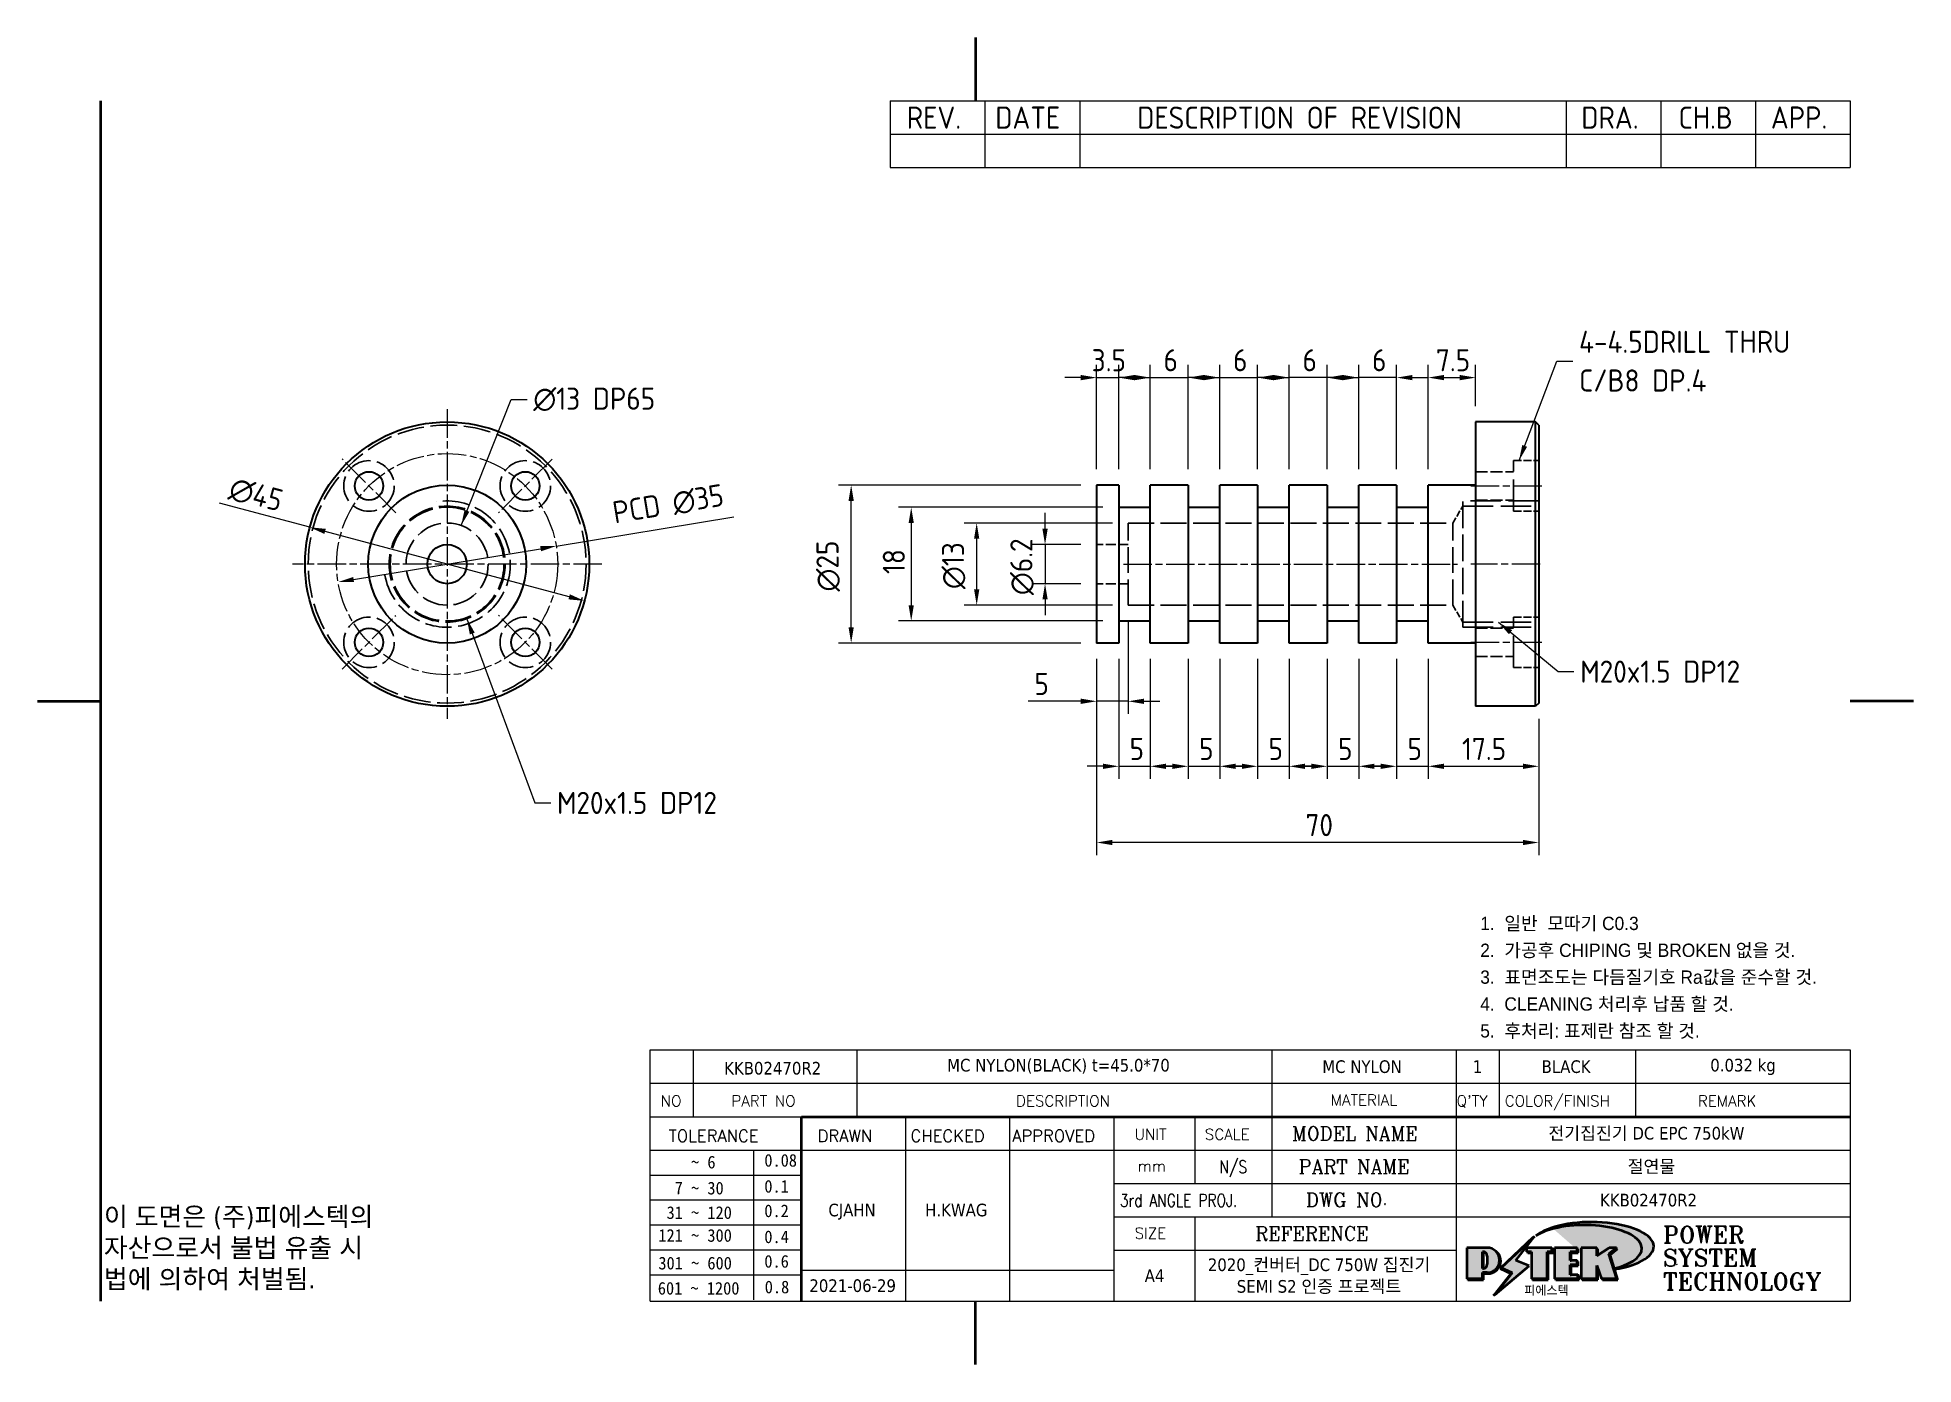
# Model space of a CAD drawing. Header units: millimetres. Extents: x 0 to 297, y 0 to 210.
import ezdxf
from ezdxf.enums import TextEntityAlignment as Align

# ---------------------------------------------------------------- set-up
doc = ezdxf.new("R2010")
doc.units = ezdxf.units.MM
doc.linetypes.add('CHAIN', pattern=[0.35429999999999995, 0.2362, -0.0295, 0.0591, -0.0295])
doc.linetypes.add('DASHED', pattern=[0.2067, 0.1654, -0.0413])
doc.layers.get('0').update_dxf_attribs({"color": 3, "lineweight": 25})
for name, color, linetype, lineweight in [('가려진 것(ISO)', 2, 'DASHED', 35), ('가시적인 것(ISO)', 3, 'Continuous', 40), ('경계(ISO)', 7, 'Continuous', 50), ('기호(ISO)', 5, 'Continuous', 25), ('제목(ISO)', 5, 'Continuous', 50), ('중심 표식(ISO)', 1, 'Continuous', 25), ('중심선(ISO)', 1, 'Continuous', 25), ('치수(ISO)', 2, 'Continuous', 25), ('해치(ISO)', 7, 'Continuous', 18)]:
    doc.layers.add(name, color=color, linetype=linetype, lineweight=lineweight)
doc.styles.add('HAN_291', font='')
doc.styles.add('HAN_370', font='', dxfattribs={"width": 2})
doc.styles.add('ISO Proportional', font='arial.ttf')
doc.styles.add('RC_284', font='ROMANC.shx')
doc.styles.add('RC_287', font='ROMANC.shx')
doc.styles.add('RC_292', font='ROMANC.shx')
doc.styles.add('ROMANT_294', font='romant.shx')
doc.styles.add('문자 텍스트_PSTEK_POSCO', font='isocp.shx')
doc.styles.add('치수 텍스트_PSTEK_POSCO', font='isocp.shx')
doc.styles.add('텍스트 스타일198', font='tahoma.ttf')
doc.styles.add('텍스트 스타일333', font='ROMANC.shx', dxfattribs={"width": 0.800000011920929})
doc.styles.get('HAN_291').set_extended_font_data('GulimChe')
doc.styles.get('HAN_370').set_extended_font_data('GulimChe')
doc.dimstyles.new('치수_PSTEK_POSCO', dxfattribs={"dimtxt": 3.5, "dimasz": 2.5, "dimexe": 2, "dimexo": 2.5, "dimgap": 1, "dimtad": 1, "dimrnd": 1e-08, "dimdsep": 46, "dimtxsty": '치수 텍스트_PSTEK_POSCO', "dimcen": 0.09, "dimdle": 10, "dimclrd": 7, "dimclre": 7, "dimclrt": 2, "dimadec": 1, "dimazin": 2, "dimtfac": 1, "dimtmove": 0, "dimatfit": 3, "dimfxl": 0, "dimtolj": 1, "dimlwd": -1, "dimlwe": -1, "dimarcsym": 0})
doc.dimstyles.new('치수_PSTEK_POSCO$7', dxfattribs={"dimtxt": 3.5, "dimasz": 2.5, "dimexe": 2, "dimexo": 2.5, "dimgap": 1, "dimtad": 1, "dimrnd": 1e-08, "dimdsep": 46, "dimtxsty": '치수 텍스트_PSTEK_POSCO', "dimcen": 0.09, "dimdle": 10, "dimclrd": 7, "dimclre": 7, "dimclrt": 2, "dimadec": 1, "dimazin": 2, "dimtfac": 1, "dimtmove": 0, "dimatfit": 3, "dimfxl": 0, "dimtolj": 1, "dimlwd": -1, "dimlwe": -1, "dimarcsym": 0})

msp = doc.modelspace()

# ---------------------------------------------------------------- texts
at = {"layer": '기호(ISO)', "color": 2, "char_height": 3.499999940395355, "attachment_point": 4, "style": '치수 텍스트_PSTEK_POSCO'}
for s, insert, width, line_spacing_factor in [('{4-4.5DRILL THRU \\PC/B8 DP.4}', (244.0523475468223, 158.7857486201531), 41.64474320411681, 1.050000071525574), ('{\\fAIGDT|b0|i0;\\H3.5000;n\\fisocp|b0|i0;\\H3.5000;13 DP65}', (78.50141627450311, 152.7324504130996), 22.03678750395776, 0.612500011920929), ('{M20x1.5 DP12}', (244.2487651888463, 109.6507337968825), 30.25184667110445, 0.612500011920929), ('{M20x1.5 DP12}', (82.24912716763173, 88.87415773130977), 30.25184667110443, 0.612500011920929)]:
    msp.add_mtext(s, dxfattribs=dict(at, insert=insert, width=width, line_spacing_factor=line_spacing_factor))
at = {"layer": '기호(ISO)', "color": 7, "insert": (10.51017425477211, 18.31201174251075), "char_height": 3.00000011920929, "width": 60.84077827472761, "attachment_point": 4, "line_spacing_factor": 0.9878842234611511, "style": '문자 텍스트_PSTEK_POSCO'}
msp.add_mtext('{\\fTahoma|b0|i0;\\H3.0000;이 도면은 (주)피에스텍의\\P자산으로서 불법 유출 시 \\P법에 의하여 처벌됨.}', dxfattribs=at)

# ---------------------------------------------------------------- blocks, each defined once
blk = doc.blocks.new('경계 Default Border')
at = {"layer": '경계(ISO)', "flags": 128}
for points in [[(148.5000038146973, 210), (148.5000038146973, 200)], [(10, 10), (10, 200)], [(0, 105), (10, 105)], [(297.0000076293945, 105), (287.0000076293945, 105)], [(148.5000038146973, 0), (148.5000038146973, 10)]]:
    blk.add_lwpolyline(points, dxfattribs=at)
blk = doc.blocks.new('제목 블록 PSTEK')
for color, points in [(252, [(317.2195697678507, 17.0593801673321), (322.0326348870767, 21.62682475217465), (322.2781991042243, 21.94392121864296), (317.0471853425802, 16.97985676345368), (318.7512090904202, 16.1899260703855), (316.0018030350395, 12.71868385740789), (316.3356552234328, 13.00206718743325), (318.9235935156908, 16.2694494742633)]), (5, [(321.6183518841322, 17.4193704504104), (319.5281351041078, 18.24969419629727), (322.4505835294948, 22.02344462252142), (317.2195697678507, 17.0593801673321), (318.9235935156908, 16.2694494742633), (316.1741874603099, 12.79820726128571)]), (1, [(324.4839107253602, 19.60711530335299), (325.2419748254881, 19.60711530335299), (325.2419748254881, 20.25857663940324), (321.2266040451076, 20.25857663940324), (321.2266040451076, 19.60711530335299), (321.9846681452406, 19.60711530335299), (321.9846681452406, 15.3430047401139), (324.4839107253602, 15.3430047401139)]), (252, [(321.9846681452406, 19.60711530335299), (321.4042753185749, 19.60711530335299), (321.4042753185749, 19.45905590879572), (321.9846681452406, 19.45905590879572)]), (252, [(324.6615819988275, 19.45905590879572), (325.4196460989604, 19.45905590879572), (325.4196460989604, 20.11051724484596), (325.2419748254881, 20.11051724484596), (325.2419748254881, 19.60711530335299), (324.4839107253602, 19.60711530335299), (324.4839107253602, 15.3430047401139), (322.1623394187076, 15.3430047401139), (322.1623394187076, 15.19494534555726), (324.6615819988275, 15.19494534555726)]), (1, [(329.2277337269622, 20.25857663940324), (325.65654113025, 20.25857663940324), (325.65654113025, 15.3430047401139), (329.3580259941756, 15.3430047401139), (329.3580259941756, 15.9944660761648), (328.1137701654877, 15.9944660761648), (328.1137701654877, 17.56360607323003), (329.2277337269622, 17.56360607323003), (329.2277337269622, 18.25543873810179), (328.1137701654877, 18.25543873810179), (328.1137701654877, 19.60711530335299), (329.2277337269622, 19.60711530335299)]), (252, [(328.2914414389548, 19.45905590879572), (329.4054050004294, 19.45905590879572), (329.4054050004294, 20.11051724484596), (329.2277337269622, 20.11051724484596), (329.2277337269622, 19.60711530335299), (328.1137701654877, 19.60711530335299), (328.1137701654877, 18.25543873810179), (328.2914414389548, 18.25543873810179)]), (252, [(328.2914414389548, 17.41554667867274), (329.4054050004294, 17.41554667867274), (329.4054050004294, 18.10737934354514), (329.2277337269622, 18.10737934354514), (329.2277337269622, 17.56360607323003), (328.1137701654877, 17.56360607323003), (328.1137701654877, 15.9944660761648), (328.2914414389548, 15.9944660761648)]), (1, [(332.3312149849806, 20.25857663940324), (329.8592894925411, 20.25857663940324), (329.8592894925411, 15.3430047401139), (332.3312149849806, 15.3430047401139), (332.3312149849806, 17.4318630164523), (333.0701931098801, 15.3430047401139), (335.4855464857051, 15.3430047401139), (334.2514536401189, 19.30614745124769), (335.4379594596742, 20.25857663940324), (334.3071782107978, 20.25857663940324), (332.3312149849806, 18.99741471888304)]), (252, [(332.5088862584528, 20.1105172448466), (332.3312149849806, 20.1105172448466), (332.3312149849806, 18.99741471888368), (332.5088862584528, 19.11081371413894)]), (252, [(335.6156307331414, 20.11051724484596), (335.2535118015555, 20.11051724484596), (334.2514536401189, 19.30614745124769), (335.4855464857051, 15.3430047401139), (333.1954852176545, 15.3430047401139), (333.2478643833523, 15.19494534555726), (335.6632177591723, 15.19494534555726), (334.4291249135862, 19.15808805669106)]), (252, [(329.5356972676428, 15.8464066816075), (329.3580259941756, 15.8464066816075), (329.3580259941756, 15.3430047401139), (325.8342124037171, 15.3430047401139), (325.8342124037171, 15.19494534555726), (329.5356972676428, 15.19494534555726)]), (252, [(332.5088862584528, 16.92964231796647), (332.3312149849806, 17.43186301645164), (332.3312149849806, 15.3430047401139), (330.0369607660135, 15.3430047401139), (330.0369607660135, 15.19494534555726), (332.5088862584528, 15.19494534555726)])]:
    blk.add_hatch(color=color).paths.add_polyline_path(points)
h = blk.add_hatch(color=1)
edge = h.paths.add_edge_path(flags=0)
edge.add_line((314.2242174273352, 19.60711530335299), (314.2242174273352, 17.00126995915134))
edge.add_line((314.2242174273352, 17.00126995915134), (314.3485873187598, 17.00126995915134))
edge.add_arc((314.3485873187598, 17.6527312952023), 0.6514613360509371, 270, 360)
edge.add_line((315.0000486548106, 17.6527312952023), (315.0000486548106, 18.95565396730211))
edge.add_arc((314.3485873187598, 18.95565396730212), 0.6514613360508712, 0, 90)
edge.add_line((314.3485873187598, 19.60711530335299), (314.2242174273352, 19.60711530335299))
edge = h.paths.add_edge_path()
edge.add_arc((314.9847713324306, 18.28938669179658), 1.969189947606664, 269.9999999999959, 450)
edge.add_line((314.9847713324306, 20.25857663940318), (311.7664314776902, 20.25857663940324))
edge.add_line((311.7664314776902, 20.25857663940324), (311.7664314776902, 15.3430047401139))
edge.add_line((311.7664314776902, 15.3430047401139), (314.2242174273352, 15.3430047401139))
edge.add_line((314.2242174273352, 15.3430047401139), (314.2242174273352, 16.32019674418991))
edge.add_line((314.2242174273352, 16.32019674418991), (314.9847713324307, 16.32019674418991))
h = blk.add_hatch(color=252)
edge = h.paths.add_edge_path()
edge.add_arc((314.9847713324309, 18.28938669179657), 1.969189947606666, 270, 406.8278729790604)
edge.add_arc((315.1624426058984, 18.1413272972396), 1.969189947606962, -90, 53.560984836317004, ccw=False)
edge.add_line((315.1624426058984, 16.17213734963263), (314.4018887008024, 16.17213734963263))
edge.add_line((314.4018887008024, 16.17213734963263), (314.4018887008024, 15.19494534555726))
edge.add_line((314.4018887008024, 15.19494534555726), (311.9441027511573, 15.19494534555726))
edge.add_line((311.9441027511573, 15.19494534555726), (311.9441027511573, 15.3430047401139))
edge.add_line((311.9441027511573, 15.3430047401139), (314.2242174273352, 15.3430047401139))
edge.add_line((314.2242174273352, 15.3430047401139), (314.2242174273352, 16.32019674418991))
edge.add_line((314.2242174273352, 16.32019674418991), (314.9847713324309, 16.32019674418991))
h = blk.add_hatch(color=252)
edge = h.paths.add_edge_path()
edge.add_line((314.4018887008024, 19.45905590879572), (314.5262585922315, 19.45905590879572))
edge.add_arc((314.5262585922314, 18.80759457274939), 0.6514613360463194, 60.4189348879147, 90.00000000000318, ccw=False)
edge.add_arc((314.3485873187602, 18.95565396730057), 0.6514613360524251, 39.96992292766206, 90.00000000009999)
edge.add_line((314.3485873187591, 19.60711530335307), (314.2242174273352, 19.60711530335298))
edge.add_line((314.2242174273352, 19.60711530335299), (314.2242174273352, 17.00126995915134))
edge.add_line((314.2242174273352, 17.00126995915134), (314.3485873187591, 17.00126995915134))
edge.add_arc((314.3485873187568, 17.652731295233), 0.6514613360816299, 270.0000000002, 274.6930825552478)
edge.add_line((314.4018887008024, 17.0034541317032), (314.4018887008024, 19.45905590879572))
at = {"layer": '해치(ISO)'}
h = blk.add_hatch(color=140, dxfattribs=at)
edge = h.paths.add_edge_path()
edge.add_ellipse((330.3660919371412, 20.15576403068321), major_axis=(9.100907360794343, 0), ratio=0.4069904968023172, start_angle=301.3098473703837, end_angle=507.7436900681698)
edge.add_ellipse((331.5340919371412, 20.4634168429492), major_axis=(-9.82350664112931, 0), ratio=0.3942600559756514, start_angle=111.51207141178469, end_angle=334.47025347086895, ccw=False)
edge.add_line((335.1363447531188, 16.8601935978785), (335.0955236905705, 16.99119398620872))
at = {"color": 180}
for p, q in [((182.475792979055, 11.79100474011392), (182.4757929790549, 51.56524660363496)), ((182.4757929790549, 51.56524660363496), (372.4757929537551, 51.56524660363496)), ((189.2651435055721, 51.56524660363496), (189.2651435055722, 41.00524660363494)), ((215.2152739891528, 41.00524660363494), (215.2152739891528, 51.56524660363496)), ((280.8758854511282, 51.56524660363496), (280.8758854511282, 41.00524660363494)), ((310.0881549537552, 51.56524660363496), (310.0881549537553, 41.00524660363494)), ((316.9044520275131, 51.56524660363496), (316.9044520275127, 41.00524660363494)), ((338.4566026226726, 51.56524660363496), (338.4566026226727, 41.00524660363494)), ((372.4757929537551, 51.56524660363496), (372.4757929537551, 11.79100474011389)), ((182.475792979055, 46.2852466036349), (372.4757929537551, 46.28524660363492)), ((182.475792979055, 41.00524660363493), (206.451475290024, 41.00524660363493)), ((222.9401812389276, 11.79100474011392), (222.9401812389276, 41.00524660363494)), ((239.4288871878316, 11.79100474011392), (239.4288871878316, 41.00524660363494)), ((255.9175931367356, 11.79100474011392), (255.9175931367356, 41.00524660363494)), ((268.6918866058747, 41.00524660363494), (268.6918866058747, 30.44524660363498)), ((280.8758854511282, 41.00524660363494), (280.8758854511282, 25.16524660363502)), ((310.088154953755, 41.00524660363494), (310.088154953755, 11.79100474011392)), ((182.475792979055, 35.72524660363497), (206.451475290024, 35.72524660363497)), ((198.8621818849491, 12.02524660363491), (198.8621818849491, 35.72524660363497)), ((206.451475290024, 35.72524660363497), (372.4757929537551, 35.72524660363497)), ((182.475792979055, 31.77524660363492), (206.451475290024, 31.77524660363492)), ((255.917593136736, 30.44524660363498), (372.4757929537552, 30.44524660363501)), ((182.475792979055, 27.82524660363487), (206.451475290024, 27.82524660363487)), ((182.475792979055, 23.87524660363505), (206.451475290024, 23.87524660363505)), ((255.9175931367359, 25.16524660363502), (372.4757929537552, 25.165246603635)), ((268.6918866058744, 25.16524660363502), (268.6918866058744, 11.79100474011392)), ((182.475792979055, 19.92524660363478), (206.451475290024, 19.92524660363478)), ((255.9175931367359, 19.88524660363481), (310.0881549537553, 19.88524660363481)), ((182.475792979055, 15.97524660363496), (206.451475290024, 15.97524660363496)), ((206.451475290024, 16.74100474011396), (255.9175931367359, 16.74100474011396)), ((182.475792979055, 11.79100474011392), (372.4757929537551, 11.79100474011389))]:
    blk.add_line(p, q, dxfattribs=at)
at = {"color": 7, "lineweight": 50}
for p, q in [((206.4514752900237, 11.79100474011392), (206.4514752900237, 41.00524660363494)), ((206.451475290024, 41.00524660363494), (372.4757929537551, 41.00524660363496))]:
    blk.add_line(p, q, dxfattribs=at)
at = {"color": 7}
for p, q in [((322.2781991042243, 21.94392121864296), (317.0471853425802, 16.97985676345368)), ((322.4505835294948, 22.02344462252142), (317.2195697678507, 17.0593801673321)), ((317.2195697678507, 17.0593801673321), (322.0326348870767, 21.62682475217465)), ((319.5281351041078, 18.24969419629727), (322.4505835294948, 22.02344462252142)), ((322.0326348870767, 21.62682475217465), (322.2781991042243, 21.94392121864296)), ((311.7664314776902, 20.25900474011391), (311.7664314776902, 15.34300474011391)), ((314.9847713324309, 20.25857663940324), (311.7664314776902, 20.25857663940324)), ((314.9847713324309, 20.25857663940324), (311.7664314776902, 20.25857663940324)), ((311.7664314776902, 20.25857663940324), (311.7664314776902, 15.3430047401139)), ((314.2242174273352, 17.00126995915134), (314.2242174273352, 19.60711530335299)), ((314.2242174273352, 19.60711530335299), (314.3485873187591, 19.60711530335299)), ((314.3485873187591, 19.60711530335299), (314.2242174273352, 19.60711530335299)), ((314.2242174273352, 19.60711530335299), (314.2242174273352, 17.00126995915134)), ((314.2242174273352, 17.00126995915134), (314.2242174273352, 19.60711530335299)), ((314.2242174273352, 19.60711530335299), (314.3485873187591, 19.60711530335299)), ((314.4018887008024, 19.45905590879572), (314.5262585922314, 19.45905590879572)), ((314.4018887008024, 17.0034541317032), (314.4018887008024, 19.45905590879572)), ((315.0000486548106, 18.95565396730275), (315.0000486548106, 17.65273129520161)), ((315.0000486548106, 18.95565396730275), (315.0000486548106, 17.65273129520161)), ((321.6183518841322, 17.4193704504104), (319.5281351041078, 18.24969419629727)), ((325.2419748254881, 20.25857663940324), (321.2266040451076, 20.25857663940324)), ((321.2266040451076, 20.25857663940324), (321.2266040451076, 19.60711530335299)), ((325.2419748254881, 20.25857663940324), (321.2266040451076, 20.25857663940324)), ((321.2266040451076, 20.25857663940324), (321.2266040451076, 19.60711530335299)), ((321.2266040451076, 19.60711530335299), (321.9846681452406, 19.60711530335299)), ((321.2266040451076, 19.60711530335299), (321.9846681452406, 19.60711530335299)), ((321.4042753185749, 19.60711530335299), (321.4042753185749, 19.45905590879572)), ((321.9846681452406, 19.60711530335299), (321.4042753185749, 19.60711530335299)), ((321.4042753185749, 19.45905590879572), (321.9846681452406, 19.45905590879572)), ((321.9846681452406, 19.60711530335299), (321.9846681452406, 15.3430047401139)), ((321.9846681452406, 19.45905590879572), (321.9846681452406, 19.60711530335299)), ((321.9846681452406, 19.60711530335299), (321.9846681452406, 15.3430047401139)), ((324.4839107253602, 19.60711530335299), (325.2419748254881, 19.60711530335299)), ((324.4839107253602, 15.3430047401139), (324.4839107253602, 19.60711530335299)), ((325.2419748254881, 19.60711530335299), (324.4839107253602, 19.60711530335299)), ((324.4839107253602, 19.60711530335299), (324.4839107253602, 15.3430047401139)), ((324.4839107253602, 19.60711530335299), (325.2419748254881, 19.60711530335299)), ((324.4839107253602, 15.3430047401139), (324.4839107253602, 19.60711530335299)), ((324.6615819988275, 19.45905590879572), (325.4196460989604, 19.45905590879572)), ((324.6615819988275, 15.19494534555726), (324.6615819988275, 19.45905590879572)), ((325.2419748254881, 19.60711530335299), (325.2419748254881, 20.25857663940324)), ((325.2419748254881, 19.60711530335299), (325.2419748254881, 20.25857663940324)), ((325.4196460989604, 20.11051724484596), (325.2419748254881, 20.11051724484596)), ((325.2419748254881, 20.11051724484596), (325.2419748254881, 19.60711530335299)), ((325.4196460989604, 19.45905590879572), (325.4196460989604, 20.11051724484596)), ((329.2277337269622, 20.25857663940324), (325.65654113025, 20.25857663940324)), ((325.65654113025, 20.25857663940324), (325.65654113025, 15.3430047401139)), ((325.65654113025, 20.25857663940324), (325.65654113025, 15.3430047401139)), ((329.2277337269622, 20.25857663940324), (325.65654113025, 20.25857663940324)), ((328.1137701654877, 18.25543873810179), (328.1137701654877, 19.60711530335299)), ((328.1137701654877, 19.60711530335299), (329.2277337269622, 19.60711530335299)), ((329.2277337269622, 19.60711530335299), (328.1137701654877, 19.60711530335299)), ((328.1137701654877, 19.60711530335299), (328.1137701654877, 18.25543873810179)), ((328.1137701654877, 18.25543873810179), (328.1137701654877, 19.60711530335299)), ((328.1137701654877, 19.60711530335299), (329.2277337269622, 19.60711530335299)), ((329.2277337269622, 18.25543873810179), (328.1137701654877, 18.25543873810179)), ((328.1137701654877, 18.25543873810179), (328.2914414389548, 18.25543873810179)), ((329.2277337269622, 18.25543873810179), (328.1137701654877, 18.25543873810179)), ((328.2914414389548, 18.25543873810179), (328.2914414389548, 19.45905590879572)), ((328.2914414389548, 19.45905590879572), (329.4054050004294, 19.45905590879572)), ((329.2277337269622, 19.60711530335299), (329.2277337269622, 20.25857663940324)), ((329.2277337269622, 19.60711530335299), (329.2277337269622, 20.25857663940324)), ((329.4054050004294, 20.11051724484596), (329.2277337269622, 20.11051724484596)), ((329.2277337269622, 20.11051724484596), (329.2277337269622, 19.60711530335299)), ((329.2277337269622, 17.56360607323003), (329.2277337269622, 18.25543873810179)), ((329.2277337269622, 17.56360607323003), (329.2277337269622, 18.25543873810179)), ((329.4054050004294, 18.10737934354514), (329.2277337269622, 18.10737934354514)), ((329.2277337269622, 18.10737934354514), (329.2277337269622, 17.56360607323003)), ((329.4054050004294, 19.45905590879572), (329.4054050004294, 20.11051724484596)), ((329.4054050004294, 17.41554667867274), (329.4054050004294, 18.10737934354514)), ((332.3312149849806, 20.25857663940324), (329.8592894925411, 20.25857663940324)), ((329.8592894925411, 20.25857663940324), (329.8592894925411, 15.3430047401139)), ((329.8592894925411, 20.25857663940324), (329.8592894925411, 15.3430047401139)), ((332.3312149849806, 20.25857663940324), (329.8592894925411, 20.25857663940324)), ((334.3071782107978, 20.25857663940324), (332.3312149849806, 18.99741471888304)), ((332.3312149849806, 18.99741471888304), (332.3312149849806, 20.25857663940324)), ((334.3071782107978, 20.25857663940324), (332.3312149849806, 18.99741471888304)), ((332.3312149849806, 18.99741471888304), (332.3312149849806, 20.25857663940324)), ((332.5088862584528, 20.1105172448466), (332.3312149849806, 20.1105172448466)), ((332.3312149849806, 20.1105172448466), (332.3312149849806, 18.99741471888368)), ((332.3312149849806, 18.99741471888368), (332.5088862584528, 19.11081371413894)), ((332.5088862584528, 19.11081371413894), (332.5088862584528, 20.1105172448466)), ((334.2514536401189, 19.30614745124769), (335.4379594596742, 20.25857663940324)), ((334.2514536401189, 19.30614745124769), (335.4379594596742, 20.25857663940324)), ((335.2535118015555, 20.11051724484596), (334.2514536401189, 19.30614745124769)), ((335.4855464857051, 15.3430047401139), (334.2514536401189, 19.30614745124769)), ((334.2514536401189, 19.30614745124769), (335.4855464857051, 15.3430047401139)), ((335.4855464857051, 15.3430047401139), (334.2514536401189, 19.30614745124769)), ((335.4379594596742, 20.25857663940324), (334.3071782107978, 20.25857663940324)), ((335.4379594596742, 20.25857663940324), (334.3071782107978, 20.25857663940324)), ((334.4291249135862, 19.15808805669104), (335.6156307331414, 20.11051724484596)), ((335.6632177591723, 15.19494534555726), (334.4291249135862, 19.15808805669104)), ((335.6156307331414, 20.11051724484596), (335.2535118015555, 20.11051724484596)), ((311.7664314776902, 15.3430047401139), (314.2242174273352, 15.3430047401139)), ((311.7664314776902, 15.3430047401139), (314.2242174273352, 15.3430047401139)), ((314.2242174273352, 15.3430047401139), (311.9441027511573, 15.3430047401139)), ((311.9441027511573, 15.3430047401139), (311.9441027511573, 15.19494534555726)), ((311.9441027511573, 15.19494534555726), (314.4018887008024, 15.19494534555726)), ((314.3485873187591, 17.00126995915134), (314.2242174273352, 17.00126995915134)), ((314.2242174273352, 17.00126995915134), (314.3485873187591, 17.00126995915134)), ((314.3485873187591, 17.00126995915134), (314.2242174273352, 17.00126995915134)), ((314.2242174273352, 16.32019674418991), (314.9847713324309, 16.32019674418991)), ((314.2242174273352, 15.3430047401139), (314.2242174273352, 16.32019674418991)), ((314.9847713324309, 16.32019674418991), (314.2242174273352, 16.32019674418991)), ((314.2242174273352, 16.32019674418991), (314.2242174273352, 15.3430047401139)), ((314.2242174273352, 16.32019674418991), (314.9847713324309, 16.32019674418991)), ((314.2242174273352, 15.3430047401139), (314.2242174273352, 16.32019674418991)), ((314.4018887008024, 16.17213734963263), (315.162442605898, 16.17213734963263)), ((314.4018887008024, 15.19494534555726), (314.4018887008024, 16.17213734963263)), ((318.7512090904202, 16.1899260703855), (316.0018030350395, 12.71868385740789)), ((316.1741874603099, 12.79820726128571), (321.6183518841322, 17.4193704504104)), ((318.9235935156908, 16.2694494742633), (316.1741874603099, 12.79820726128571)), ((316.3356552234328, 13.00206718743325), (318.9235935156908, 16.2694494742633)), ((317.0471853425802, 16.97985676345368), (318.7512090904202, 16.1899260703855)), ((318.9235935156908, 16.2694494742633), (317.2195697678507, 17.0593801673321)), ((317.2195697678507, 17.0593801673321), (318.9235935156908, 16.2694494742633)), ((321.9846681452406, 15.3430047401139), (324.4839107253602, 15.3430047401139)), ((321.9846681452406, 15.3430047401139), (324.4839107253602, 15.3430047401139)), ((324.4839107253602, 15.3430047401139), (322.1623394187076, 15.3430047401139)), ((322.1623394187076, 15.3430047401139), (322.1623394187076, 15.19494534555726)), ((322.1623394187076, 15.19494534555726), (324.6615819988275, 15.19494534555726)), ((325.65654113025, 15.3430047401139), (329.3580259941756, 15.3430047401139)), ((325.65654113025, 15.3430047401139), (329.3580259941756, 15.3430047401139)), ((329.3580259941756, 15.3430047401139), (325.8342124037171, 15.3430047401139)), ((325.8342124037171, 15.3430047401139), (325.8342124037171, 15.19494534555726)), ((325.8342124037171, 15.19494534555726), (329.5356972676428, 15.19494534555726)), ((328.1137701654877, 17.56360607323003), (329.2277337269622, 17.56360607323003)), ((328.1137701654877, 15.9944660761648), (328.1137701654877, 17.56360607323003)), ((329.2277337269622, 17.56360607323003), (328.1137701654877, 17.56360607323003)), ((328.1137701654877, 17.56360607323003), (328.1137701654877, 15.9944660761648)), ((328.1137701654877, 17.56360607323003), (329.2277337269622, 17.56360607323003)), ((328.1137701654877, 15.9944660761648), (328.1137701654877, 17.56360607323003)), ((329.3580259941756, 15.9944660761648), (328.1137701654877, 15.9944660761648)), ((328.1137701654877, 15.9944660761648), (328.2914414389548, 15.9944660761648)), ((329.3580259941756, 15.9944660761648), (328.1137701654877, 15.9944660761648)), ((328.2914414389548, 15.9944660761648), (328.2914414389548, 17.41554667867274)), ((328.2914414389548, 17.41554667867274), (329.4054050004294, 17.41554667867274)), ((329.3580259941756, 15.3430047401139), (329.3580259941756, 15.9944660761648)), ((329.3580259941756, 15.3430047401139), (329.3580259941756, 15.9944660761648)), ((329.5356972676428, 15.8464066816075), (329.3580259941756, 15.8464066816075)), ((329.3580259941756, 15.8464066816075), (329.3580259941756, 15.3430047401139)), ((329.5356972676428, 15.19494534555726), (329.5356972676428, 15.8464066816075)), ((329.8592894925411, 15.3430047401139), (332.3312149849806, 15.3430047401139)), ((329.8592894925411, 15.3430047401139), (332.3312149849806, 15.3430047401139)), ((332.3312149849806, 15.3430047401139), (330.0369607660135, 15.3430047401139)), ((330.0369607660135, 15.3430047401139), (330.0369607660135, 15.19494534555726)), ((330.0369607660135, 15.19494534555726), (332.5088862584528, 15.19494534555726)), ((332.3312149849806, 17.4318630164523), (333.0701931098801, 15.3430047401139)), ((332.3312149849806, 15.3430047401139), (332.3312149849806, 17.4318630164523)), ((332.5088862584528, 16.92964231796647), (332.3312149849806, 17.43186301645164)), ((332.3312149849806, 17.43186301645164), (332.3312149849806, 15.3430047401139)), ((332.3312149849806, 17.4318630164523), (333.0701931098801, 15.3430047401139)), ((332.3312149849806, 15.3430047401139), (332.3312149849806, 17.4318630164523)), ((332.5088862584528, 15.19494534555726), (332.5088862584528, 16.92964231796647)), ((333.0701931098801, 15.3430047401139), (335.4855464857051, 15.3430047401139)), ((333.0701931098801, 15.3430047401139), (335.4855464857051, 15.3430047401139)), ((335.4855464857051, 15.3430047401139), (333.1954852176545, 15.3430047401139)), ((333.1954852176545, 15.3430047401139), (333.2478643833523, 15.19494534555726)), ((333.2478643833523, 15.19494534555726), (335.6632177591723, 15.19494534555726)), ((345.0447381189468, 17.50375595811051), (344.9867755289346, 17.689895936919)), ((316.0018030350395, 12.71868385740789), (316.3356552234328, 13.00206718743325))]:
    blk.add_line(p, q, dxfattribs=at)
at = {"color": 5}
for p, q in [((322.4505835294948, 22.02344462252142), (317.2195697678507, 17.0593801673321)), ((319.5281351041078, 18.24969419629727), (322.4505835294948, 22.02344462252142)), ((321.6183518841322, 17.4193704504104), (319.5281351041078, 18.24969419629727)), ((316.1741874603099, 12.79820726128571), (321.6183518841322, 17.4193704504104)), ((318.9235935156908, 16.2694494742633), (316.1741874603099, 12.79820726128571)), ((317.2195697678507, 17.0593801673321), (318.9235935156908, 16.2694494742633))]:
    blk.add_line(p, q, dxfattribs=at)
at = {"color": 1}
for p, q in [((314.9847713324309, 20.25857663940324), (311.7664314776902, 20.25857663940324)), ((311.7664314776902, 20.25857663940324), (311.7664314776902, 15.3430047401139)), ((314.2242174273352, 17.00126995915134), (314.2242174273352, 19.60711530335299)), ((314.2242174273352, 19.60711530335299), (314.3485873187591, 19.60711530335299)), ((315.0000486548106, 18.95565396730275), (315.0000486548106, 17.65273129520161)), ((325.2419748254881, 20.25857663940324), (321.2266040451076, 20.25857663940324)), ((321.2266040451076, 20.25857663940324), (321.2266040451076, 19.60711530335299)), ((321.2266040451076, 19.60711530335299), (321.9846681452406, 19.60711530335299)), ((321.9846681452406, 19.60711530335299), (321.9846681452406, 15.3430047401139)), ((324.4839107253602, 19.60711530335299), (325.2419748254881, 19.60711530335299)), ((324.4839107253602, 15.3430047401139), (324.4839107253602, 19.60711530335299)), ((325.2419748254881, 19.60711530335299), (325.2419748254881, 20.25857663940324)), ((329.2277337269622, 20.25857663940324), (325.65654113025, 20.25857663940324)), ((325.65654113025, 20.25857663940324), (325.65654113025, 15.3430047401139)), ((328.1137701654877, 18.25543873810179), (328.1137701654877, 19.60711530335299)), ((328.1137701654877, 19.60711530335299), (329.2277337269622, 19.60711530335299)), ((329.2277337269622, 18.25543873810179), (328.1137701654877, 18.25543873810179)), ((329.2277337269622, 19.60711530335299), (329.2277337269622, 20.25857663940324)), ((329.2277337269622, 17.56360607323003), (329.2277337269622, 18.25543873810179)), ((332.3312149849806, 20.25857663940324), (329.8592894925411, 20.25857663940324)), ((329.8592894925411, 20.25857663940324), (329.8592894925411, 15.3430047401139)), ((334.3071782107978, 20.25857663940324), (332.3312149849806, 18.99741471888304)), ((332.3312149849806, 18.99741471888304), (332.3312149849806, 20.25857663940324)), ((334.2514536401189, 19.30614745124769), (335.4379594596742, 20.25857663940324)), ((335.4855464857051, 15.3430047401139), (334.2514536401189, 19.30614745124769)), ((335.4379594596742, 20.25857663940324), (334.3071782107978, 20.25857663940324)), ((311.7664314776902, 15.3430047401139), (314.2242174273352, 15.3430047401139)), ((314.3485873187591, 17.00126995915134), (314.2242174273352, 17.00126995915134)), ((314.2242174273352, 16.32019674418991), (314.9847713324309, 16.32019674418991)), ((314.2242174273352, 15.3430047401139), (314.2242174273352, 16.32019674418991)), ((321.9846681452406, 15.3430047401139), (324.4839107253602, 15.3430047401139)), ((325.65654113025, 15.3430047401139), (329.3580259941756, 15.3430047401139)), ((328.1137701654877, 17.56360607323003), (329.2277337269622, 17.56360607323003)), ((328.1137701654877, 15.9944660761648), (328.1137701654877, 17.56360607323003)), ((329.3580259941756, 15.9944660761648), (328.1137701654877, 15.9944660761648)), ((329.3580259941756, 15.3430047401139), (329.3580259941756, 15.9944660761648)), ((329.8592894925411, 15.3430047401139), (332.3312149849806, 15.3430047401139)), ((332.3312149849806, 17.4318630164523), (333.0701931098801, 15.3430047401139)), ((332.3312149849806, 15.3430047401139), (332.3312149849806, 17.4318630164523)), ((333.0701931098801, 15.3430047401139), (335.4855464857051, 15.3430047401139))]:
    blk.add_line(p, q, dxfattribs=at)
at = {"color": 7}
for centre, radius, start, end in [((314.3485873187598, 18.95565396730211), 0.6514613360508712, 0, 90), ((314.3485873187602, 18.95565396730057), 0.6514613360524251, 39.96992292766117, 90), ((314.3485873187598, 18.95565396730212), 0.6514613360508712, 0, 90), ((314.5262585922314, 18.80759457274939), 0.6514613360463193, 60.41893488791137, 90), ((314.9847713324309, 18.28938669179658), 1.969189947606665, 270, 90), ((314.9847713324309, 18.28938669179658), 1.969189947606665, 270, 90), ((314.9847713324307, 18.2893866917965), 1.969189947606594, 270, 46.82787297909833), ((315.1624426058984, 18.1413272972396), 1.969189947606961, 270, 53.56098483636067), ((314.3485873187597, 17.65273129520228), 0.6514613360509381, 270, 0), ((314.3485873187598, 17.6527312952023), 0.6514613360509381, 270, 0), ((314.3485873187568, 17.652731295233), 0.6514613360816299, 270, 274.6930825552478)]:
    blk.add_arc(centre, radius, start, end, dxfattribs=at)
at = {"color": 1}
for centre, radius, start, end in [((314.3485873187598, 18.95565396730211), 0.6514613360508712, 0, 90), ((314.9847713324309, 18.28938669179657), 1.969189947606665, 270, 90), ((314.3485873187598, 17.6527312952023), 0.6514613360509381, 270, 0)]:
    blk.add_arc(centre, radius, start, end, dxfattribs=at)
at = {"layer": '제목(ISO)', "lineweight": 18}
blk.add_line((182.475792979055, 35.72500474011393), (182.475792979055, 11.79100474011392), dxfattribs=at)
at = {"layer": '제목(ISO)'}
for p, q in [((322.2781991042243, 21.94392121864296), (317.0471853425802, 16.97985676345368)), ((322.4505835294948, 22.02344462252142), (317.2195697678507, 17.0593801673321)), ((317.2195697678507, 17.0593801673321), (322.0326348870767, 21.62682475217465)), ((319.5281351041078, 18.24969419629727), (322.4505835294948, 22.02344462252142)), ((322.0326348870767, 21.62682475217465), (322.2781991042243, 21.94392121864296)), ((314.9847713324306, 20.25857663940324), (311.7664314776902, 20.25857663940324)), ((311.7664314776902, 20.25857663940324), (311.7664314776902, 15.3430047401139)), ((314.2242174273352, 17.00126995915134), (314.2242174273352, 19.60711530335299)), ((314.2242174273352, 19.60711530335299), (314.3485873187598, 19.60711530335299)), ((314.3485873187591, 19.60711530335299), (314.2242174273352, 19.60711530335299)), ((314.2242174273352, 19.60711530335299), (314.2242174273352, 17.00126995915134)), ((314.4018887008024, 19.45905590879572), (314.5262585922314, 19.45905590879572)), ((314.4018887008024, 17.0034541317032), (314.4018887008024, 19.45905590879572)), ((315.0000486548106, 18.95565396730211), (315.0000486548106, 17.6527312952023)), ((321.6183518841322, 17.4193704504104), (319.5281351041078, 18.24969419629727)), ((325.2419748254881, 20.25857663940324), (321.2266040451076, 20.25857663940324)), ((321.2266040451076, 20.25857663940324), (321.2266040451076, 19.60711530335299)), ((321.2266040451076, 19.60711530335299), (321.9846681452406, 19.60711530335299)), ((321.9846681452406, 19.60711530335299), (321.4042753185749, 19.60711530335299)), ((321.4042753185749, 19.60711530335299), (321.4042753185749, 19.45905590879572)), ((321.4042753185749, 19.45905590879572), (321.9846681452406, 19.45905590879572)), ((321.9846681452406, 19.60711530335299), (321.9846681452406, 15.3430047401139)), ((321.9846681452406, 19.45905590879572), (321.9846681452406, 19.60711530335299)), ((324.4839107253602, 19.60711530335299), (325.2419748254881, 19.60711530335299)), ((324.4839107253602, 15.3430047401139), (324.4839107253602, 19.60711530335299)), ((325.2419748254881, 19.60711530335299), (324.4839107253602, 19.60711530335299)), ((324.4839107253602, 19.60711530335299), (324.4839107253602, 15.3430047401139)), ((324.6615819988275, 19.45905590879572), (325.4196460989604, 19.45905590879572)), ((324.6615819988275, 15.19494534555726), (324.6615819988275, 19.45905590879572)), ((325.2419748254881, 19.60711530335299), (325.2419748254881, 20.25857663940324)), ((325.4196460989604, 20.11051724484596), (325.2419748254881, 20.11051724484596)), ((325.2419748254881, 20.11051724484596), (325.2419748254881, 19.60711530335299)), ((325.4196460989604, 19.45905590879572), (325.4196460989604, 20.11051724484596)), ((329.2277337269622, 20.25857663940324), (325.65654113025, 20.25857663940324)), ((325.65654113025, 20.25857663940324), (325.65654113025, 15.3430047401139)), ((328.1137701654877, 18.25543873810179), (328.1137701654877, 19.60711530335299)), ((328.1137701654877, 19.60711530335299), (329.2277337269622, 19.60711530335299)), ((329.2277337269622, 19.60711530335299), (328.1137701654877, 19.60711530335299)), ((328.1137701654877, 19.60711530335299), (328.1137701654877, 18.25543873810179)), ((329.2277337269622, 18.25543873810179), (328.1137701654877, 18.25543873810179)), ((328.1137701654877, 18.25543873810179), (328.2914414389548, 18.25543873810179)), ((328.2914414389548, 19.45905590879572), (329.4054050004294, 19.45905590879572)), ((328.2914414389548, 18.25543873810179), (328.2914414389548, 19.45905590879572)), ((329.2277337269622, 19.60711530335299), (329.2277337269622, 20.25857663940324)), ((329.4054050004294, 20.11051724484596), (329.2277337269622, 20.11051724484596)), ((329.2277337269622, 20.11051724484596), (329.2277337269622, 19.60711530335299)), ((329.2277337269622, 17.56360607323003), (329.2277337269622, 18.25543873810179)), ((329.4054050004294, 18.10737934354514), (329.2277337269622, 18.10737934354514)), ((329.2277337269622, 18.10737934354514), (329.2277337269622, 17.56360607323003)), ((329.4054050004294, 19.45905590879572), (329.4054050004294, 20.11051724484596)), ((329.4054050004294, 17.41554667867274), (329.4054050004294, 18.10737934354514)), ((332.3312149849806, 20.25857663940324), (329.8592894925411, 20.25857663940324)), ((329.8592894925411, 20.25857663940324), (329.8592894925411, 15.3430047401139)), ((334.3071782107978, 20.25857663940324), (332.3312149849806, 18.99741471888304)), ((332.3312149849806, 18.99741471888304), (332.3312149849806, 20.25857663940324)), ((332.5088862584528, 20.1105172448466), (332.3312149849806, 20.1105172448466)), ((332.3312149849806, 20.1105172448466), (332.3312149849806, 18.99741471888368)), ((332.3312149849806, 18.99741471888368), (332.5088862584528, 19.11081371413894)), ((332.5088862584528, 19.11081371413894), (332.5088862584528, 20.1105172448466)), ((334.2514536401189, 19.30614745124769), (335.4379594596742, 20.25857663940324)), ((335.2535118015555, 20.11051724484596), (334.2514536401189, 19.30614745124769)), ((335.4855464857051, 15.3430047401139), (334.2514536401189, 19.30614745124769)), ((334.2514536401189, 19.30614745124769), (335.4855464857051, 15.3430047401139)), ((335.4379594596742, 20.25857663940324), (334.3071782107978, 20.25857663940324)), ((334.4291249135862, 19.15808805669106), (335.6156307331414, 20.11051724484596)), ((335.6632177591723, 15.19494534555726), (334.4291249135862, 19.15808805669106)), ((335.6156307331414, 20.11051724484596), (335.2535118015555, 20.11051724484596)), ((311.7664314776902, 15.3430047401139), (314.2242174273352, 15.3430047401139)), ((314.2242174273352, 15.3430047401139), (311.9441027511573, 15.3430047401139)), ((311.9441027511573, 15.3430047401139), (311.9441027511573, 15.19494534555726)), ((311.9441027511573, 15.19494534555726), (314.4018887008024, 15.19494534555726)), ((314.3485873187598, 17.00126995915134), (314.2242174273352, 17.00126995915134)), ((314.2242174273352, 17.00126995915134), (314.3485873187591, 17.00126995915134)), ((314.2242174273352, 15.3430047401139), (314.2242174273352, 16.32019674418991)), ((314.2242174273352, 16.32019674418991), (314.9847713324307, 16.32019674418991)), ((314.9847713324309, 16.32019674418991), (314.2242174273352, 16.32019674418991)), ((314.2242174273352, 16.32019674418991), (314.2242174273352, 15.3430047401139)), ((314.4018887008024, 15.19494534555726), (314.4018887008024, 16.17213734963263)), ((314.4018887008024, 16.17213734963263), (315.1624426058984, 16.17213734963263)), ((318.7512090904202, 16.1899260703855), (316.0018030350395, 12.71868385740789)), ((316.1741874603099, 12.79820726128571), (321.6183518841322, 17.4193704504104)), ((318.9235935156908, 16.2694494742633), (316.1741874603099, 12.79820726128571)), ((316.3356552234328, 13.00206718743325), (318.9235935156908, 16.2694494742633)), ((317.0471853425802, 16.97985676345368), (318.7512090904202, 16.1899260703855)), ((317.2195697678507, 17.0593801673321), (318.9235935156908, 16.2694494742633)), ((318.9235935156908, 16.2694494742633), (317.2195697678507, 17.0593801673321)), ((321.9846681452406, 15.3430047401139), (324.4839107253602, 15.3430047401139)), ((324.4839107253602, 15.3430047401139), (322.1623394187076, 15.3430047401139)), ((322.1623394187076, 15.3430047401139), (322.1623394187076, 15.19494534555726)), ((322.1623394187076, 15.19494534555726), (324.6615819988275, 15.19494534555726)), ((325.65654113025, 15.3430047401139), (329.3580259941756, 15.3430047401139)), ((329.3580259941756, 15.3430047401139), (325.8342124037171, 15.3430047401139)), ((325.8342124037171, 15.3430047401139), (325.8342124037171, 15.19494534555726)), ((325.8342124037171, 15.19494534555726), (329.5356972676428, 15.19494534555726)), ((328.1137701654877, 15.9944660761648), (328.1137701654877, 17.56360607323003)), ((328.1137701654877, 17.56360607323003), (329.2277337269622, 17.56360607323003)), ((329.2277337269622, 17.56360607323003), (328.1137701654877, 17.56360607323003)), ((328.1137701654877, 17.56360607323003), (328.1137701654877, 15.9944660761648)), ((329.3580259941756, 15.9944660761648), (328.1137701654877, 15.9944660761648)), ((328.1137701654877, 15.9944660761648), (328.2914414389548, 15.9944660761648)), ((328.2914414389548, 17.41554667867274), (329.4054050004294, 17.41554667867274)), ((328.2914414389548, 15.9944660761648), (328.2914414389548, 17.41554667867274)), ((329.3580259941756, 15.3430047401139), (329.3580259941756, 15.9944660761648)), ((329.5356972676428, 15.8464066816075), (329.3580259941756, 15.8464066816075)), ((329.3580259941756, 15.8464066816075), (329.3580259941756, 15.3430047401139)), ((329.5356972676428, 15.19494534555726), (329.5356972676428, 15.8464066816075)), ((329.8592894925411, 15.3430047401139), (332.3312149849806, 15.3430047401139)), ((332.3312149849806, 15.3430047401139), (330.0369607660135, 15.3430047401139)), ((330.0369607660135, 15.3430047401139), (330.0369607660135, 15.19494534555726)), ((330.0369607660135, 15.19494534555726), (332.5088862584528, 15.19494534555726)), ((332.3312149849806, 15.3430047401139), (332.3312149849806, 17.4318630164523)), ((332.3312149849806, 17.4318630164523), (333.0701931098801, 15.3430047401139)), ((332.5088862584528, 16.92964231796647), (332.3312149849806, 17.43186301645164)), ((332.3312149849806, 17.43186301645164), (332.3312149849806, 15.3430047401139)), ((332.5088862584528, 15.19494534555726), (332.5088862584528, 16.92964231796647)), ((333.0701931098801, 15.3430047401139), (335.4855464857051, 15.3430047401139)), ((335.4855464857051, 15.3430047401139), (333.1954852176545, 15.3430047401139)), ((333.1954852176545, 15.3430047401139), (333.2478643833523, 15.19494534555726)), ((333.2478643833523, 15.19494534555726), (335.6632177591723, 15.19494534555726)), ((316.0018030350395, 12.71868385740789), (316.3356552234328, 13.00206718743325))]:
    blk.add_line(p, q, dxfattribs=at)
at = {"layer": '제목(ISO)', "color": 4}
blk.add_line((335.1363447531188, 16.8601935978785), (335.0955236905705, 16.99119398620872), dxfattribs=at)
at = {"layer": '제목(ISO)'}
for centre, radius, start, end in [((314.3485873187598, 18.95565396730212), 0.6514613360508712, 0, 90), ((314.3485873187602, 18.95565396730057), 0.6514613360524251, 39.96992292766117, 90), ((314.5262585922314, 18.80759457274939), 0.6514613360463193, 60.41893488791137, 90), ((314.9847713324306, 18.28938669179658), 1.969189947606664, 46.82787297909431, 90), ((314.9847713324307, 18.2893866917965), 1.969189947606594, 270, 46.82787297909833), ((314.9847713324309, 18.28938669179657), 1.969189947606666, 270, 46.8278729790603), ((315.1624426058984, 18.1413272972396), 1.969189947606962, 270, 53.56098483631701), ((314.3485873187598, 17.6527312952023), 0.6514613360509371, 270, 0), ((314.3485873187568, 17.652731295233), 0.6514613360816299, 270, 274.6930825552478)]:
    blk.add_arc(centre, radius, start, end, dxfattribs=at)
at = {"layer": '제목(ISO)', "color": 4}
for centre, major_axis, ratio, start_param, end_param in [((331.5340919371412, 20.4634168429492), (9.82350664112931, 0), 0.3942600559756514, 5.087845455444478, 8.97919982663645), ((330.3660919371412, 20.15576403068321), (9.100907360794343, 0), 0.4069904968023172, 5.258848905294775, 8.861799147915196)]:
    blk.add_ellipse(centre, major_axis=major_axis, ratio=ratio, start_param=start_param, end_param=end_param, dxfattribs=at)
at = {"color": 2}
for s, height, style, p in [('COLOR/FINISH', 1.742399930953979, 'RC_284', (317.7725341324144, 42.62317362549192)), ('NO', 1.742399930953979, 'RC_284', (184.135398793432, 42.62317362549192)), ('PART NO', 1.742399930953979, 'RC_284', (195.3359407378685, 42.62317362549192)), ('DESCRIPTION', 1.742399930953979, 'RC_284', (240.4025565652523, 42.62317362549192)), ("Q'TY", 1.742399930953979, 'RC_284', (310.1440786515383, 42.62317362549192)), ('REMARK', 1.742399930953979, 'RC_284', (348.346649953877, 42.62317362549192)), (' TOLERANCE', 1.899999976158142, 'RC_287', (184.0872874387979, 37.00893196870329)), ('DRAWN', 1.899999976158142, 'RC_287', (208.9766620976279, 37.00893196870329)), ('CHECKED', 1.899999976158142, 'RC_287', (223.6856844514997, 37.00893196870329)), ('APPROVED', 1.899999976158142, 'RC_287', (239.7795453577791, 37.00893196870329)), ('UNIT', 1.742399930953979, 'RC_284', (259.1652673287452, 37.34317362549218)), ('SCALE', 1.742399930953979, 'RC_284', (270.2934779252897, 37.34317362549218)), ('MODEL NAME', 2.178000062704086, 'RC_292', (284.096330289083, 37.25462520371384)), ('    ~ 6', 2.000000029802322, 'HAN_291', (183.7721304966814, 32.8176515608431)), ('0.08', 2.000000029802322, 'HAN_291', (200.5467345600617, 33.09873600004101)), ('mm', 1.742399930953979, 'RC_284', (259.6505418159997, 32.3543089683787)), ('PART NAME', 2.178000062704086, 'RC_292', (285.1416959765849, 32.03045329421792)), ('  7 ~ 30', 2.000000029802322, 'HAN_291', (183.7721304966814, 28.70538114822415)), ('0.1', 2.000000029802322, 'HAN_291', (200.5467345600617, 28.98646558742206)), (' 31 ~ 120', 2.000000029802322, 'HAN_291', (183.7721304966814, 24.82628181916237)), ('0.2', 2.000000029802322, 'HAN_291', (200.5467345600617, 25.10736625836028)), (' DWG NO.', 2.178000062704086, 'RC_292', (284.8124284083233, 26.75045329421772)), ('121 ~ 300', 2.000000029802322, 'HAN_291', (183.7721304966814, 21.21401206133254)), ('0.4', 2.000000029802322, 'HAN_291', (200.5467345600617, 20.99509650053045)), ('SIZE', 1.742399930953979, 'RC_284', (259.1652673287452, 21.69497768947366)), ('REFERENCE', 2.178000062704086, 'RC_292', (278.2741065029841, 21.43214925458022)), ('301 ~ 600', 2.000000029802322, 'HAN_291', (183.7721304966814, 16.83491273227077)), ('0.6', 2.000000029802322, 'HAN_291', (200.5467345600617, 17.11599717146868)), ('0.8', 2.000000029802322, 'HAN_291', (200.6097246063884, 13.05732192299702)), ('601 ~ 1200', 2.000000029802322, 'HAN_291', (183.6802025156883, 12.84759660881125))]:
    blk.add_text(s, height=height, dxfattribs=dict(at, style=style)).set_placement(p)
at = {"color": 2, "style": 'RC_284'}
blk.add_text('MATERIAL', height=1.742399930953979, dxfattribs=at).set_placement((295.4820202024417, 43.64524660363492), align=Align.MIDDLE_CENTER)
at = {"color": 7, "style": '텍스트 스타일333', "width": 0.7999999523162842}
blk.add_text('N/S', height=2.000000029802322, dxfattribs=at).set_placement((274.7838860285014, 33.08524660363496), align=Align.MIDDLE_CENTER)
at = {"color": 2, "style": '텍스트 스타일333', "width": 0.7999999523162842}
blk.add_text('3rd ANGLE PROJ.', height=2.000000029802322, dxfattribs=at).set_placement((256.8430306642954, 26.76148381654429))
at = {"color": 7, "style": 'ROMANT_294'}
for s, p in [('POWER', (342.82727231297, 20.97115304607566)), ('SYSTEM', (342.82727231297, 17.3284636719184)), ('TECHNOLOGY', (342.82727231297, 13.57194088644453))]:
    blk.add_text(s, height=2.700000107288361, dxfattribs=at).set_placement(p)
at = {"color": 7, "insert": (320.8519732224835, 14.21236326823155), "char_height": 1.400000005960464, "attachment_point": 1, "line_spacing_factor": 0.3319999873638153, "style": 'HAN_370'}
blk.add_mtext('\\fHY견고딕|b0|i0;\\H1.4000;피에스텍', dxfattribs=at)
at = {"layer": '제목(ISO)', "color": 7, "style": '텍스트 스타일198'}
for tag, p in [('부품_번호_001', (194.1906412669107, 47.68004260673702)), ('설명_001', (229.4923348180123, 48.15415769725735)), ('재질_001', (288.8802740083744, 47.92524659519488)), ("3._Q'TY_001", (312.7051684940307, 47.92188863680521)), ('4._COLOR_001', (323.60329424837, 47.92524659519482)), ('질량\\P3;_001', (350.3046145979153, 48.1643332325385)), ('1._MODEL_NAME_001', (324.6807983331864, 37.3878831132399)), ('제목_001', (337.2223155862142, 32.12933155161866)), ('설계자_001', (210.6823963971569, 25.23312566343435)), ('점검자_001', (226.011935109951, 25.23446884679021)), ('부품_번호_001', (332.8498815201426, 26.8052465951949)), ('프로젝트_001', (270.7614549052873, 16.57669647447151)), ('작성_날짜_001', (207.6736656800234, 13.26600473167383)), ('시트_크기_001', (260.7634369704525, 14.8381256569732)), ('프로젝트_002', (275.3407461527764, 13.15015412004236))]:
    blk.add_attdef(tag, p, '', height=2.000000029802322, dxfattribs=at)
for tag, p in [('엔지니어링_승인자', (247.673240162284, 26.23312567187446)), ('점검_날짜', (231.1845342133799, 14.26600474011394)), ('엔지니어링_승인_날짜', (247.6732401622839, 14.26600474011394))]:
    blk.add_attdef(tag, text='', height=2.000000029802322, dxfattribs=at).set_placement(p, align=Align.MIDDLE_CENTER)
blk = doc.blocks.new('리비전 내역')
at = {"layer": '기호(ISO)'}
for p, q in [((135.0000076293945, 200), (287.0000076293945, 200)), ((135.0000076293945, 200), (135.0000076293945, 194.7200000596046)), ((150.0000076293945, 200), (150.0000076293945, 194.7200000596046)), ((165.0000076293945, 200), (165.0000076293945, 194.7200000596046)), ((242.0000076293945, 200), (242.0000076293945, 194.7200000596046)), ((257.0000076293945, 200), (257.0000076293945, 194.7200000596046)), ((272.0000076293945, 200), (272.0000076293945, 194.7200000596046)), ((287.0000076293945, 200), (287.0000076293945, 194.7200000596046)), ((135.0000076293945, 194.7200000596046), (287.0000076293945, 194.7200000596046)), ((135.0000076293945, 194.7200000596046), (135.0000076293945, 189.4400001192093)), ((150.0000076293945, 194.7200000596046), (150.0000076293945, 189.4400001192093)), ((165.0000076293945, 194.7200000596046), (165.0000076293945, 189.4400001192093)), ((242.0000076293945, 194.7200000596046), (242.0000076293945, 189.4400001192093)), ((257.0000076293945, 194.7200000596046), (257.0000076293945, 189.4400001192093)), ((272.0000076293945, 194.7200000596046), (272.0000076293945, 189.4400001192093)), ((287.0000076293945, 194.7200000596046), (287.0000076293945, 189.4400001192093)), ((135.0000076293945, 189.4400001192093), (287.0000076293945, 189.4400001192093))]:
    blk.add_line(p, q, dxfattribs=at)
at = {"layer": '기호(ISO)', "color": 2, "char_height": 3.499999940395355, "attachment_point": 7, "style": '문자 텍스트_PSTEK_POSCO'}
for s, insert in [('REV.', (137.6140087934566, 195.5724553301837)), ('DATE', (151.6399324031902, 195.5724553301837)), ('DESCRIPTION OF REVISION', (174.1098371835781, 195.5724553301837)), ('DRA.', (244.4200278612209, 195.5724553301837)), ('CH.B', (259.8079897256923, 195.5724553301837)), ('APP.', (274.4228278683412, 195.5849702284462))]:
    blk.add_mtext(s, dxfattribs=dict(at, insert=insert))
blk = doc.blocks.new('*D22')
at = {"layer": 'Defpoints', "color": 0}
for p in [(43.11700458381392, 132.4884139843197), (86.58366676682263, 120.8415569547082)]:
    blk.add_point(p, dxfattribs=at)
at = {"layer": '치수(ISO)', "color": 7}
for p, q in [((43.11700458381392, 132.4884139843197), (28.80252675438719, 136.3239667587871)), ((84.16885220109994, 121.4886045674644), (45.53181914953662, 131.8413663715635))]:
    blk.add_line(p, q, dxfattribs=at)
for points in [[(45.63966041832932, 132.2438354658506), (45.42397788074393, 131.4388972772764), (43.11700458381392, 132.4884139843197)], [(84.27669346989263, 121.8910736617515), (84.06101093230724, 121.0861354731773), (86.58366676682263, 120.8415569547082)]]:
    blk.add_solid(points, dxfattribs=at)
at = {"layer": '치수(ISO)', "color": 2, "insert": (30.48020495470806, 138.7214437359796), "char_height": 3.5, "attachment_point": 4, "rotation": 345.00000000000256, "style": '치수 텍스트_PSTEK_POSCO'}
blk.add_mtext('\\A1;∅45', dxfattribs=at)
blk = doc.blocks.new('*D23')
at = {"layer": 'Defpoints', "color": 0}
for p in [(167.6684686229535, 129.7649854695141), (159.5117299056044, 123.5649854695141), (167.6684686229535, 123.5649854695141)]:
    blk.add_point(p, dxfattribs=at)
at = {"layer": '치수(ISO)', "color": 7}
for p, q in [((159.5117299056044, 132.2649854695141), (159.5117299056044, 134.7649854695141)), ((165.1684686229535, 129.7649854695141), (157.5117299056044, 129.7649854695141)), ((159.5117299056044, 129.7649854695141), (159.5117299056044, 123.5649854695141)), ((165.1684686229535, 123.5649854695141), (157.5117299056044, 123.5649854695141)), ((159.5117299056044, 121.0649854695141), (159.5117299056044, 118.5649854695141))]:
    blk.add_line(p, q, dxfattribs=at)
for points in [[(159.0950632389378, 132.2649854695141), (159.9283965722711, 132.2649854695141), (159.5117299056044, 129.7649854695141)], [(159.0950632389378, 121.0649854695141), (159.9283965722711, 121.0649854695141), (159.5117299056044, 123.5649854695141)]]:
    blk.add_solid(points, dxfattribs=at)
at = {"layer": '치수(ISO)', "color": 2, "insert": (155.8786813524973, 121.7547397723545), "char_height": 3.5, "attachment_point": 4, "rotation": 90, "style": '치수 텍스트_PSTEK_POSCO'}
blk.add_mtext('\\A1;\\fAIGDT|b0|i0;\\H3.5000;n\\fisocp|b0|i0;\\H3.5000;6.2', dxfattribs=at)
blk = doc.blocks.new('*D24')
at = {"layer": 'Defpoints', "color": 0}
for p in [(148.6877954642272, 133.1649854695141), (172.6684686229535, 133.1649854695141), (172.6684686229535, 120.1649854695141)]:
    blk.add_point(p, dxfattribs=at)
at = {"layer": '치수(ISO)', "color": 7}
for p, q in [((170.1684686229535, 133.1649854695141), (146.6877954642272, 133.1649854695141)), ((148.6877954642272, 122.6649854695141), (148.6877954642272, 130.6649854695141)), ((170.1684686229535, 120.1649854695141), (146.6877954642272, 120.1649854695141))]:
    blk.add_line(p, q, dxfattribs=at)
for points in [[(148.2711287975605, 130.6649854695141), (149.1044621308938, 130.6649854695141), (148.6877954642272, 133.1649854695141)], [(148.2711287975605, 122.6649854695141), (149.1044621308938, 122.6649854695141), (148.6877954642272, 120.1649854695141)]]:
    blk.add_solid(points, dxfattribs=at)
at = {"layer": '치수(ISO)', "color": 2, "insert": (145.05474691112, 122.7134812742159), "char_height": 3.5, "attachment_point": 4, "rotation": 90, "style": '치수 텍스트_PSTEK_POSCO'}
blk.add_mtext('\\A1;\\fAIGDT|b0|i0;\\H3.5000;n\\fisocp|b0|i0;\\H3.5000;13', dxfattribs=at)
blk = doc.blocks.new('*D25')
at = {"layer": 'Defpoints', "color": 0}
for p in [(128.8163392741874, 139.1649854695141), (167.6684686229535, 139.1649854695141), (167.6684686229535, 114.1649854695141)]:
    blk.add_point(p, dxfattribs=at)
at = {"layer": '치수(ISO)', "color": 7}
for p, q in [((165.1684686229535, 139.1649854695141), (126.8163392741874, 139.1649854695141)), ((128.8163392741874, 116.6649854695141), (128.8163392741874, 136.6649854695141)), ((165.1684686229535, 114.1649854695141), (126.8163392741874, 114.1649854695141))]:
    blk.add_line(p, q, dxfattribs=at)
for points in [[(128.3996726075208, 136.6649854695141), (129.2330059408541, 136.6649854695141), (128.8163392741874, 139.1649854695141)], [(128.3996726075208, 116.6649854695141), (129.2330059408541, 116.6649854695141), (128.8163392741874, 114.1649854695141)]]:
    blk.add_solid(points, dxfattribs=at)
at = {"layer": '치수(ISO)', "color": 2, "insert": (125.1832907210804, 122.3244458642446), "char_height": 3.5, "attachment_point": 4, "rotation": 90, "style": '치수 텍스트_PSTEK_POSCO'}
blk.add_mtext('\\A1;\\fAIGDT|b0|i0;\\H3.5000;\\ln\\fisocp|b0|i0;\\H3.5000;25', dxfattribs=at)
blk = doc.blocks.new('*D26')
at = {"layer": 'Defpoints', "color": 0}
for p in [(171.1684686229535, 135.6649854695141), (138.3234584303461, 117.6649854695141), (171.1684686229535, 117.6649854695141)]:
    blk.add_point(p, dxfattribs=at)
at = {"layer": '치수(ISO)', "color": 7}
for p, q in [((168.6684686229535, 135.6649854695141), (136.3234584303461, 135.6649854695141)), ((138.3234584303461, 133.1649854695141), (138.3234584303461, 120.1649854695141)), ((168.6684686229535, 117.6649854695141), (136.3234584303461, 117.6649854695141))]:
    blk.add_line(p, q, dxfattribs=at)
for points in [[(137.9067917636794, 133.1649854695141), (138.7401250970127, 133.1649854695141), (138.3234584303461, 135.6649854695141)], [(137.9067917636794, 120.1649854695141), (138.7401250970127, 120.1649854695141), (138.3234584303461, 117.6649854695141)]]:
    blk.add_solid(points, dxfattribs=at)
at = {"layer": '치수(ISO)', "color": 2, "insert": (135.5734584303461, 125.0899854695141), "char_height": 3.5, "attachment_point": 4, "rotation": 90, "style": '치수 텍스트_PSTEK_POSCO'}
blk.add_mtext('\\A1;18', dxfattribs=at)
blk = doc.blocks.new('*D27')
at = {"layer": 'Defpoints', "color": 0}
for p in [(171.1684686229535, 156.1805783053367), (167.6684686229535, 139.1649854695141), (171.1684686229535, 139.1649854695141)]:
    blk.add_point(p, dxfattribs=at)
at = {"layer": '치수(ISO)', "color": 7}
for p, q in [((167.6684686229535, 141.6649854695141), (167.6684686229535, 158.1805783053367)), ((171.1684686229535, 141.6649854695141), (171.1684686229535, 158.1805783053367)), ((165.1684686229535, 156.1805783053367), (162.6684686229535, 156.1805783053367)), ((167.6684686229535, 156.1805783053367), (171.1684686229535, 156.1805783053367)), ((173.6684686229535, 156.1805783053367), (176.1684686229535, 156.1805783053367))]:
    blk.add_line(p, q, dxfattribs=at)
for points in [[(165.1684686229535, 156.5972449720033), (165.1684686229535, 155.76391163867), (167.6684686229535, 156.1805783053367)], [(173.6684686229535, 156.5972449720033), (173.6684686229535, 155.76391163867), (171.1684686229535, 156.1805783053367)]]:
    blk.add_solid(points, dxfattribs=at)
at = {"layer": '치수(ISO)', "color": 2, "insert": (166.8959812495382, 158.9305783053367), "char_height": 3.5, "attachment_point": 4, "style": '치수 텍스트_PSTEK_POSCO'}
blk.add_mtext('\\A1;3.5', dxfattribs=at)
blk = doc.blocks.new('*D28')
at = {"layer": 'Defpoints', "color": 0}
for p in [(182.1684686229535, 156.1805783053367), (176.1684686229535, 139.1649854695141), (182.1684686229535, 139.1649854695141)]:
    blk.add_point(p, dxfattribs=at)
at = {"layer": '치수(ISO)', "color": 7}
for p, q in [((176.1684686229535, 141.6649854695141), (176.1684686229535, 158.1805783053367)), ((182.1684686229535, 141.6649854695141), (182.1684686229535, 158.1805783053367)), ((173.6684686229535, 156.1805783053367), (171.1684686229535, 156.1805783053367)), ((176.1684686229535, 156.1805783053367), (182.1684686229535, 156.1805783053367)), ((184.6684686229535, 156.1805783053367), (187.1684686229535, 156.1805783053367))]:
    blk.add_line(p, q, dxfattribs=at)
for points in [[(173.6684686229535, 156.5972449720033), (173.6684686229535, 155.76391163867), (176.1684686229535, 156.1805783053367)], [(184.6684686229535, 156.5972449720033), (184.6684686229535, 155.76391163867), (182.1684686229535, 156.1805783053367)]]:
    blk.add_solid(points, dxfattribs=at)
at = {"layer": '치수(ISO)', "color": 2, "insert": (178.2769331898826, 158.9305783053367), "char_height": 3.5, "attachment_point": 4, "style": '치수 텍스트_PSTEK_POSCO'}
blk.add_mtext('\\A1;6', dxfattribs=at)
blk = doc.blocks.new('*D29')
at = {"layer": 'Defpoints', "color": 0}
for p in [(193.1684686229535, 156.1805783053367), (187.1684686229535, 139.1649854695141), (193.1684686229535, 139.1649854695141)]:
    blk.add_point(p, dxfattribs=at)
at = {"layer": '치수(ISO)', "color": 7}
for p, q in [((187.1684686229535, 141.6649854695141), (187.1684686229535, 158.1805783053367)), ((193.1684686229535, 141.6649854695141), (193.1684686229535, 158.1805783053367)), ((184.6684686229535, 156.1805783053367), (182.1684686229535, 156.1805783053367)), ((187.1684686229535, 156.1805783053367), (193.1684686229535, 156.1805783053367)), ((195.6684686229535, 156.1805783053367), (198.1684686229535, 156.1805783053367))]:
    blk.add_line(p, q, dxfattribs=at)
for points in [[(184.6684686229535, 156.5972449720033), (184.6684686229535, 155.76391163867), (187.1684686229535, 156.1805783053367)], [(195.6684686229535, 156.5972449720033), (195.6684686229535, 155.76391163867), (193.1684686229535, 156.1805783053367)]]:
    blk.add_solid(points, dxfattribs=at)
at = {"layer": '치수(ISO)', "color": 2, "insert": (189.2769331898826, 158.9305783053367), "char_height": 3.5, "attachment_point": 4, "style": '치수 텍스트_PSTEK_POSCO'}
blk.add_mtext('\\A1;6', dxfattribs=at)
blk = doc.blocks.new('*D30')
at = {"layer": 'Defpoints', "color": 0}
for p in [(198.1684686229535, 156.1805783053367), (198.1684686229535, 139.1649854695141), (204.1684686229535, 139.1649854695141)]:
    blk.add_point(p, dxfattribs=at)
at = {"layer": '치수(ISO)', "color": 7}
for p, q in [((198.1684686229535, 141.6649854695141), (198.1684686229535, 158.1805783053367)), ((204.1684686229535, 141.6649854695141), (204.1684686229535, 158.1805783053367)), ((195.6684686229535, 156.1805783053367), (193.1684686229535, 156.1805783053367)), ((204.1684686229535, 156.1805783053367), (198.1684686229535, 156.1805783053367)), ((206.6684686229535, 156.1805783053367), (209.1684686229535, 156.1805783053367))]:
    blk.add_line(p, q, dxfattribs=at)
for points in [[(195.6684686229535, 156.5972449720033), (195.6684686229535, 155.76391163867), (198.1684686229535, 156.1805783053367)], [(206.6684686229535, 156.5972449720033), (206.6684686229535, 155.76391163867), (204.1684686229535, 156.1805783053367)]]:
    blk.add_solid(points, dxfattribs=at)
at = {"layer": '치수(ISO)', "color": 2, "insert": (200.2769331898826, 158.9305783053367), "char_height": 3.5, "attachment_point": 4, "style": '치수 텍스트_PSTEK_POSCO'}
blk.add_mtext('\\A1;6', dxfattribs=at)
blk = doc.blocks.new('*D31')
at = {"layer": 'Defpoints', "color": 0}
for p in [(209.1684686229535, 156.1805783053367), (209.1684686229535, 139.1649854695141), (215.1684686229535, 139.1649854695141)]:
    blk.add_point(p, dxfattribs=at)
at = {"layer": '치수(ISO)', "color": 7}
for p, q in [((209.1684686229535, 141.6649854695141), (209.1684686229535, 158.1805783053367)), ((215.1684686229535, 141.6649854695141), (215.1684686229535, 158.1805783053367)), ((206.6684686229535, 156.1805783053367), (204.1684686229535, 156.1805783053367)), ((215.1684686229535, 156.1805783053367), (209.1684686229535, 156.1805783053367)), ((217.6684686229535, 156.1805783053367), (220.1684686229535, 156.1805783053367))]:
    blk.add_line(p, q, dxfattribs=at)
for points in [[(206.6684686229535, 156.5972449720033), (206.6684686229535, 155.76391163867), (209.1684686229535, 156.1805783053367)], [(217.6684686229535, 156.5972449720033), (217.6684686229535, 155.76391163867), (215.1684686229535, 156.1805783053367)]]:
    blk.add_solid(points, dxfattribs=at)
at = {"layer": '치수(ISO)', "color": 2, "insert": (211.2769331898826, 158.9305783053367), "char_height": 3.5, "attachment_point": 4, "style": '치수 텍스트_PSTEK_POSCO'}
blk.add_mtext('\\A1;6', dxfattribs=at)
blk = doc.blocks.new('*D32')
at = {"layer": 'Defpoints', "color": 0}
for p in [(227.6684686229535, 156.1805783053367), (227.6684686229535, 149.1649854695141), (220.1684686229535, 139.1649854695141)]:
    blk.add_point(p, dxfattribs=at)
at = {"layer": '치수(ISO)', "color": 7}
for p, q in [((220.1684686229535, 141.6649854695141), (220.1684686229535, 158.1805783053367)), ((227.6684686229535, 151.6649854695141), (227.6684686229535, 158.1805783053367)), ((222.6684686229535, 156.1805783053367), (225.1684686229535, 156.1805783053367))]:
    blk.add_line(p, q, dxfattribs=at)
for points in [[(222.6684686229535, 156.5972449720033), (222.6684686229535, 155.76391163867), (220.1684686229535, 156.1805783053367)], [(225.1684686229535, 156.5972449720033), (225.1684686229535, 155.76391163867), (227.6684686229535, 156.1805783053367)]]:
    blk.add_solid(points, dxfattribs=at)
at = {"layer": '치수(ISO)', "color": 2, "insert": (221.3959812495382, 158.9305783053367), "char_height": 3.5, "attachment_point": 4, "style": '치수 텍스트_PSTEK_POSCO'}
blk.add_mtext('\\A1;7.5', dxfattribs=at)
blk = doc.blocks.new('*D33')
at = {"layer": 'Defpoints', "color": 0}
for p in [(82.11711265019878, 129.51251297592), (47.58355870043792, 123.8174579631082)]:
    blk.add_point(p, dxfattribs=at)
at = {"layer": '치수(ISO)', "color": 7}
for p, q in [((82.11711265019878, 129.51251297592), (110.2438380853908, 134.1509944052193)), ((50.05024112542084, 124.2242476068805), (79.65043022521586, 129.1057233321477))]:
    blk.add_line(p, q, dxfattribs=at)
for points in [[(79.58263195125382, 129.5168370696449), (79.71822849917791, 128.6946095946506), (82.11711265019878, 129.51251297592)], [(49.9824428514588, 124.6353613443776), (50.11803939938289, 123.8131338693833), (47.58355870043792, 123.8174579631082)]]:
    blk.add_solid(points, dxfattribs=at)
at = {"layer": '치수(ISO)', "color": 2, "insert": (89.14790606271819, 134.3541071793431), "char_height": 3.5, "attachment_point": 4, "rotation": 9.36456960711904, "style": '치수 텍스트_PSTEK_POSCO'}
blk.add_mtext('\\A1; PCD \\fAIGDT|b0|i0;\\H3.5000;n\\fisocp|b0|i0;\\H3.5000;35', dxfattribs=at)
blk = doc.blocks.new('*D34')
at = {"layer": 'Defpoints', "color": 0}
for p in [(171.1684686229535, 114.1649854695141), (176.1684686229535, 114.1649854695141), (176.1684686229535, 94.66498546951406)]:
    blk.add_point(p, dxfattribs=at)
at = {"layer": '치수(ISO)', "color": 7}
for p, q in [((171.1684686229535, 111.6649854695141), (171.1684686229535, 92.66498546951406)), ((176.1684686229535, 111.6649854695141), (176.1684686229535, 92.66498546951406)), ((168.6684686229535, 94.66498546951406), (166.1684686229535, 94.66498546951406)), ((171.1684686229535, 94.66498546951406), (176.1684686229535, 94.66498546951406)), ((178.6684686229535, 94.66498546951406), (181.1684686229535, 94.66498546951406))]:
    blk.add_line(p, q, dxfattribs=at)
for points in [[(168.6684686229535, 95.08165213618074), (168.6684686229535, 94.2483188028474), (171.1684686229535, 94.66498546951406)], [(178.6684686229535, 95.08165213618074), (178.6684686229535, 94.2483188028474), (176.1684686229535, 94.66498546951406)]]:
    blk.add_solid(points, dxfattribs=at)
at = {"layer": '치수(ISO)', "color": 2, "insert": (172.8959812495382, 97.41498546951406), "char_height": 3.5, "attachment_point": 4, "style": '치수 텍스트_PSTEK_POSCO'}
blk.add_mtext('\\A1;5', dxfattribs=at)
blk = doc.blocks.new('*D35')
at = {"layer": 'Defpoints', "color": 0}
for p in [(182.1684686229535, 114.1649854695141), (187.1684686229535, 114.1649854695141), (187.1684686229535, 94.66498546951406)]:
    blk.add_point(p, dxfattribs=at)
at = {"layer": '치수(ISO)', "color": 7}
for p, q in [((182.1684686229535, 111.6649854695141), (182.1684686229535, 92.66498546951406)), ((187.1684686229535, 111.6649854695141), (187.1684686229535, 92.66498546951406)), ((179.6684686229535, 94.66498546951406), (177.1684686229535, 94.66498546951406)), ((182.1684686229535, 94.66498546951406), (187.1684686229535, 94.66498546951406)), ((189.6684686229535, 94.66498546951406), (192.1684686229535, 94.66498546951406))]:
    blk.add_line(p, q, dxfattribs=at)
for points in [[(179.6684686229535, 95.08165213618074), (179.6684686229535, 94.2483188028474), (182.1684686229535, 94.66498546951406)], [(189.6684686229535, 95.08165213618074), (189.6684686229535, 94.2483188028474), (187.1684686229535, 94.66498546951406)]]:
    blk.add_solid(points, dxfattribs=at)
at = {"layer": '치수(ISO)', "color": 2, "insert": (183.8959812495382, 97.41498546951406), "char_height": 3.5, "attachment_point": 4, "style": '치수 텍스트_PSTEK_POSCO'}
blk.add_mtext('\\A1;5', dxfattribs=at)
blk = doc.blocks.new('*D36')
at = {"layer": 'Defpoints', "color": 0}
for p in [(193.1684686229535, 114.1649854695141), (198.1684686229535, 114.1649854695141), (198.1684686229535, 94.66498546951406)]:
    blk.add_point(p, dxfattribs=at)
at = {"layer": '치수(ISO)', "color": 7}
for p, q in [((193.1684686229535, 111.6649854695141), (193.1684686229535, 92.66498546951406)), ((198.1684686229535, 111.6649854695141), (198.1684686229535, 92.66498546951406)), ((190.6684686229535, 94.66498546951406), (188.1684686229535, 94.66498546951406)), ((193.1684686229535, 94.66498546951406), (198.1684686229535, 94.66498546951406)), ((200.6684686229535, 94.66498546951406), (203.1684686229535, 94.66498546951406))]:
    blk.add_line(p, q, dxfattribs=at)
for points in [[(190.6684686229535, 95.08165213618074), (190.6684686229535, 94.2483188028474), (193.1684686229535, 94.66498546951406)], [(200.6684686229535, 95.08165213618074), (200.6684686229535, 94.2483188028474), (198.1684686229535, 94.66498546951406)]]:
    blk.add_solid(points, dxfattribs=at)
at = {"layer": '치수(ISO)', "color": 2, "insert": (194.8959812495382, 97.41498546951406), "char_height": 3.5, "attachment_point": 4, "style": '치수 텍스트_PSTEK_POSCO'}
blk.add_mtext('\\A1;5', dxfattribs=at)
blk = doc.blocks.new('*D37')
at = {"layer": 'Defpoints', "color": 0}
for p in [(204.1684686229535, 114.1649854695141), (209.1684686229535, 114.1649854695141), (209.1684686229535, 94.66498546951406)]:
    blk.add_point(p, dxfattribs=at)
at = {"layer": '치수(ISO)', "color": 7}
for p, q in [((204.1684686229535, 111.6649854695141), (204.1684686229535, 92.66498546951406)), ((209.1684686229535, 111.6649854695141), (209.1684686229535, 92.66498546951406)), ((201.6684686229535, 94.66498546951406), (199.1684686229535, 94.66498546951406)), ((204.1684686229535, 94.66498546951406), (209.1684686229535, 94.66498546951406)), ((211.6684686229535, 94.66498546951406), (214.1684686229535, 94.66498546951406))]:
    blk.add_line(p, q, dxfattribs=at)
for points in [[(201.6684686229535, 95.08165213618074), (201.6684686229535, 94.2483188028474), (204.1684686229535, 94.66498546951406)], [(211.6684686229535, 95.08165213618074), (211.6684686229535, 94.2483188028474), (209.1684686229535, 94.66498546951406)]]:
    blk.add_solid(points, dxfattribs=at)
at = {"layer": '치수(ISO)', "color": 2, "insert": (205.8959812495382, 97.41498546951406), "char_height": 3.5, "attachment_point": 4, "style": '치수 텍스트_PSTEK_POSCO'}
blk.add_mtext('\\A1;5', dxfattribs=at)
blk = doc.blocks.new('*D38')
at = {"layer": 'Defpoints', "color": 0}
for p in [(215.1684686229535, 114.1649854695141), (220.1684686229535, 114.1649854695141), (220.1684686229535, 94.66498546951406)]:
    blk.add_point(p, dxfattribs=at)
at = {"layer": '치수(ISO)', "color": 7}
for p, q in [((215.1684686229535, 111.6649854695141), (215.1684686229535, 92.66498546951406)), ((220.1684686229535, 111.6649854695141), (220.1684686229535, 92.66498546951406)), ((212.6684686229535, 94.66498546951406), (210.1684686229535, 94.66498546951406)), ((215.1684686229535, 94.66498546951406), (220.1684686229535, 94.66498546951406)), ((222.6684686229535, 94.66498546951406), (225.1684686229535, 94.66498546951406))]:
    blk.add_line(p, q, dxfattribs=at)
for points in [[(212.6684686229535, 95.08165213618074), (212.6684686229535, 94.2483188028474), (215.1684686229535, 94.66498546951406)], [(222.6684686229535, 95.08165213618074), (222.6684686229535, 94.2483188028474), (220.1684686229535, 94.66498546951406)]]:
    blk.add_solid(points, dxfattribs=at)
at = {"layer": '치수(ISO)', "color": 2, "insert": (216.8959812495382, 97.41498546951406), "char_height": 3.5, "attachment_point": 4, "style": '치수 텍스트_PSTEK_POSCO'}
blk.add_mtext('\\A1;5', dxfattribs=at)
blk = doc.blocks.new('*D39')
at = {"layer": 'Defpoints', "color": 0}
for p in [(220.1684686229535, 114.1649854695141), (237.6684686229535, 104.6649854695141), (237.6684686229535, 94.66498546951406)]:
    blk.add_point(p, dxfattribs=at)
at = {"layer": '치수(ISO)', "color": 7}
for p, q in [((220.1684686229535, 111.6649854695141), (220.1684686229535, 92.66498546951406)), ((237.6684686229535, 102.1649854695141), (237.6684686229535, 92.66498546951406)), ((222.6684686229535, 94.66498546951406), (235.1684686229535, 94.66498546951406))]:
    blk.add_line(p, q, dxfattribs=at)
for points in [[(222.6684686229535, 95.08165213618074), (222.6684686229535, 94.2483188028474), (220.1684686229535, 94.66498546951406)], [(235.1684686229535, 95.08165213618074), (235.1684686229535, 94.2483188028474), (237.6684686229535, 94.66498546951406)]]:
    blk.add_solid(points, dxfattribs=at)
at = {"layer": '치수(ISO)', "color": 2, "insert": (225.5209812495382, 97.41498546951406), "char_height": 3.5, "attachment_point": 4, "style": '치수 텍스트_PSTEK_POSCO'}
blk.add_mtext('\\A1;17.5', dxfattribs=at)
blk = doc.blocks.new('주석-가공')
at = {"layer": '기호(ISO)', "color": 2, "insert": (-40.77821254730225, 13.72195151634514), "char_height": 3.00000011920929, "width": 95.52514842335798, "attachment_point": 1, "line_spacing_factor": 1.2146075963974, "style": 'ISO Proportional'}
blk.add_mtext('\\f굴림|b0|i0;\\H3.0000;1.  일반  모따기 C0.3\\P2.  가공후 CHIPING 및 BROKEN 없을 것.\\P3.  표면조도는 다듬질기호 Ra값을 준수할 것.\\P4.  CLEANING 처리후 납품 할 것.\\P5.  후처리: 표제란 참조 할 것.', dxfattribs=at)
blk = doc.blocks.new('*D40')
at = {"layer": 'Defpoints', "color": 0}
for p in [(167.6684686229535, 114.1649854695141), (237.6684686229535, 104.6649854695141), (167.6684686229535, 82.60690617005383)]:
    blk.add_point(p, dxfattribs=at)
at = {"layer": '치수(ISO)', "color": 7}
for p, q in [((167.6684686229535, 111.6649854695141), (167.6684686229535, 80.60690617005383)), ((237.6684686229535, 102.1649854695141), (237.6684686229535, 80.60690617005383)), ((235.1684686229535, 82.60690617005383), (170.1684686229535, 82.60690617005383))]:
    blk.add_line(p, q, dxfattribs=at)
for points in [[(170.1684686229535, 83.0235728367205), (170.1684686229535, 82.19023950338716), (167.6684686229535, 82.60690617005383)], [(235.1684686229535, 83.0235728367205), (235.1684686229535, 82.19023950338716), (237.6684686229535, 82.60690617005383)]]:
    blk.add_solid(points, dxfattribs=at)
at = {"layer": '치수(ISO)', "color": 2, "insert": (200.7420906701976, 85.35690617005383), "char_height": 3.5, "attachment_point": 4, "style": '치수 텍스트_PSTEK_POSCO'}
blk.add_mtext('\\A1;70', dxfattribs=at)
blk = doc.blocks.new('*D41')
at = {"layer": 'Defpoints', "color": 0}
for p in [(172.6684686229535, 120.1649854695141), (167.6684686229535, 114.1649854695141), (167.6684686229535, 104.9540916787662)]:
    blk.add_point(p, dxfattribs=at)
at = {"layer": '치수(ISO)', "color": 7}
for p, q in [((172.6684686229535, 117.6649854695141), (172.6684686229535, 102.9540916787662)), ((167.6684686229535, 111.6649854695141), (167.6684686229535, 102.9540916787662)), ((165.1684686229535, 104.9540916787662), (156.8191432143209, 104.9540916787662)), ((172.6684686229535, 104.9540916787662), (167.6684686229535, 104.9540916787662)), ((175.1684686229535, 104.9540916787662), (177.6684686229535, 104.9540916787662))]:
    blk.add_line(p, q, dxfattribs=at)
for points in [[(165.1684686229535, 105.3707583454329), (165.1684686229535, 104.5374250120995), (167.6684686229535, 104.9540916787662)], [(175.1684686229535, 105.3707583454329), (175.1684686229535, 104.5374250120995), (172.6684686229535, 104.9540916787662)]]:
    blk.add_solid(points, dxfattribs=at)
at = {"layer": '치수(ISO)', "color": 2, "insert": (157.8191432143209, 107.7040916787662), "char_height": 3.5, "attachment_point": 4, "style": '치수 텍스트_PSTEK_POSCO'}
blk.add_mtext('\\A1;5', dxfattribs=at)

# ---------------------------------------------------------------- dimensions: what is measured, and where the dimension line sits
at = {"layer": '치수(ISO)', "color": 7}
for base, p1, p2, override, picture, middle in [((171.1684686229535, 156.1805783053367), (167.6684686229535, 139.1649854695141), (171.1684686229535, 139.1649854695141), {"dimdec": 2, "dimtp": 0, "dimtm": -0, "dimtdec": 2, "dimtofl": 1, "dimatfit": 1}, '*D27', (169.4184686229535, 156.1805783053367)), ((167.6684686229535, 82.60690617005383), (237.6684686229535, 104.6649854695141), (167.6684686229535, 114.1649854695141), {"dimdec": 2, "dimtp": 0, "dimtm": -0, "dimtdec": 2, "dimtofl": 0, "dimatfit": 1}, '*D40', (202.6684686229535, 82.60690617005383))]:
    dim = msp.add_linear_dim(base=base, p1=p1, p2=p2, dimstyle='치수_PSTEK_POSCO', override=override, dxfattribs=at)
    dim.commit()
    dim.dimension.update_dxf_attribs({"geometry": picture, "text_midpoint": middle, "dimtype": 160})
for base, p1, p2, angle, override, picture, middle in [((182.1684686229535, 156.1805783053367), (176.1684686229535, 139.1649854695141), (182.1684686229535, 139.1649854695141), 180, {"dimdec": 2, "dimtp": 0, "dimtm": -0, "dimtdec": 2, "dimtofl": 1, "dimatfit": 1}, '*D28', (179.1684686229535, 156.1805783053367)), ((193.1684686229535, 156.1805783053367), (187.1684686229535, 139.1649854695141), (193.1684686229535, 139.1649854695141), 180, {"dimdec": 2, "dimtp": 0, "dimtm": -0, "dimtdec": 2, "dimtofl": 1, "dimatfit": 1}, '*D29', (190.1684686229535, 156.1805783053367)), ((198.1684686229535, 156.1805783053367), (204.1684686229535, 139.1649854695141), (198.1684686229535, 139.1649854695141), 180, {"dimdec": 2, "dimtp": 0, "dimtm": -0, "dimtdec": 2, "dimtofl": 1, "dimatfit": 1}, '*D30', (201.1684686229535, 156.1805783053367)), ((209.1684686229535, 156.1805783053367), (215.1684686229535, 139.1649854695141), (209.1684686229535, 139.1649854695141), 180, {"dimdec": 2, "dimtp": 0, "dimtm": -0, "dimtdec": 2, "dimtofl": 1, "dimatfit": 1}, '*D31', (212.1684686229535, 156.1805783053367)), ((227.6684686229535, 156.1805783053367), (220.1684686229535, 139.1649854695141), (227.6684686229535, 149.1649854695141), 180, {"dimdec": 2, "dimtp": 0, "dimtm": -0, "dimtdec": 2, "dimtofl": 0, "dimatfit": 1}, '*D32', (223.9184686229535, 156.1805783053367)), ((138.3234584303461, 117.6649854695141), (171.1684686229535, 135.6649854695141), (171.1684686229535, 117.6649854695141), 270, {"dimdec": 2, "dimtp": 0, "dimtm": -0, "dimtdec": 2, "dimtofl": 0, "dimatfit": 1}, '*D26', (138.3234584303461, 126.6649854695141)), ((167.6684686229535, 104.9540916787662), (172.6684686229535, 120.1649854695141), (167.6684686229535, 114.1649854695141), 180, {"dimdec": 2, "dimtp": 0, "dimtm": -0, "dimtdec": 2, "dimtofl": 1, "dimatfit": 1}, '*D41', (158.5916305877362, 104.9540916787662)), ((176.1684686229535, 94.66498546951406), (171.1684686229535, 114.1649854695141), (176.1684686229535, 114.1649854695141), 180, {"dimdec": 2, "dimtp": 0, "dimtm": -0, "dimtdec": 2, "dimtofl": 1, "dimatfit": 1}, '*D34', (173.6684686229535, 94.66498546951406)), ((187.1684686229535, 94.66498546951406), (182.1684686229535, 114.1649854695141), (187.1684686229535, 114.1649854695141), 180, {"dimdec": 2, "dimtp": 0, "dimtm": -0, "dimtdec": 2, "dimtofl": 1, "dimatfit": 1}, '*D35', (184.6684686229535, 94.66498546951406)), ((198.1684686229535, 94.66498546951406), (193.1684686229535, 114.1649854695141), (198.1684686229535, 114.1649854695141), 180, {"dimdec": 2, "dimtp": 0, "dimtm": -0, "dimtdec": 2, "dimtofl": 1, "dimatfit": 1}, '*D36', (195.6684686229535, 94.66498546951406)), ((209.1684686229535, 94.66498546951406), (204.1684686229535, 114.1649854695141), (209.1684686229535, 114.1649854695141), 180, {"dimdec": 2, "dimtp": 0, "dimtm": -0, "dimtdec": 2, "dimtofl": 1, "dimatfit": 1}, '*D37', (206.6684686229535, 94.66498546951406)), ((220.1684686229535, 94.66498546951406), (215.1684686229535, 114.1649854695141), (220.1684686229535, 114.1649854695141), 180, {"dimdec": 2, "dimtp": 0, "dimtm": -0, "dimtdec": 2, "dimtofl": 1, "dimatfit": 1}, '*D38', (217.6684686229535, 94.66498546951406)), ((237.6684686229535, 94.66498546951406), (220.1684686229535, 114.1649854695141), (237.6684686229535, 104.6649854695141), 180, {"dimdec": 2, "dimtp": 0, "dimtm": -0, "dimtdec": 2, "dimtofl": 0, "dimatfit": 1}, '*D39', (228.9184686229535, 94.66498546951406))]:
    dim = msp.add_linear_dim(base=base, p1=p1, p2=p2, angle=angle, dimstyle='치수_PSTEK_POSCO', override=override, dxfattribs=at)
    dim.commit()
    dim.dimension.update_dxf_attribs({"geometry": picture, "text_midpoint": middle, "dimtype": 160})
dim = msp.add_diameter_dim_2p(p1=(47.58355870043792, 123.8174579631082), p2=(82.11711265019878, 129.51251297592), text=' PCD \\fAIGDT|b0|i0;\\H3.5000;n\\fisocp|b0|i0;\\H3.5000;35', dimstyle='치수_PSTEK_POSCO', override={"dimdec": 2, "dimlfac": 1.000000000000001, "dimtp": 0, "dimtm": -0, "dimtdec": 2, "dimatfit": 2}, dxfattribs=at)
dim.commit()
dim.dimension.update_dxf_attribs({"geometry": '*D33', "text_midpoint": (99.49811289440305, 132.378877460515), "dimtype": 163})
dim = msp.add_diameter_dim_2p(p1=(86.58366676682263, 120.8415569547082), p2=(43.11700458381392, 132.4884139843197), dimstyle='치수_PSTEK_POSCO', override={"dimdec": 2, "dimlfac": 0.9999999999999977, "dimtp": 0, "dimtm": -0, "dimtdec": 2, "dimatfit": 2}, dxfattribs=at)
dim.commit()
dim.dimension.update_dxf_attribs({"geometry": '*D22', "text_midpoint": (33.38824741835031, 135.0952266101637), "dimtype": 163})
for base, p1, p2, angle, text, override, picture, middle in [((128.8163392741874, 139.1649854695141), (167.6684686229535, 114.1649854695141), (167.6684686229535, 139.1649854695141), 90, '\\fAIGDT|b0|i0;\\H3.5000;\\ln\\fisocp|b0|i0;\\H3.5000;<>', {"dimdec": 2, "dimtp": 0, "dimtm": -0, "dimtdec": 2, "dimtofl": 0, "dimatfit": 1}, '*D25', (128.8163392741874, 126.6649854695141)), ((159.5117299056044, 123.5649854695141), (167.6684686229535, 129.7649854695141), (167.6684686229535, 123.5649854695141), 90, '\\fAIGDT|b0|i0;\\H3.5000;n\\fisocp|b0|i0;\\H3.5000;<>', {"dimdec": 2, "dimtp": 0, "dimtm": -0, "dimtdec": 2, "dimtofl": 1, "dimatfit": 1}, '*D23', (159.5117299056044, 126.6649854695141)), ((148.6877954642272, 133.1649854695141), (172.6684686229535, 120.1649854695141), (172.6684686229535, 133.1649854695141), 270, '\\fAIGDT|b0|i0;\\H3.5000;n\\fisocp|b0|i0;\\H3.5000;<>', {"dimdec": 2, "dimtp": 0, "dimtm": -0, "dimtdec": 2, "dimtofl": 0, "dimatfit": 1}, '*D24', (148.6877954642271, 126.6649854695141))]:
    dim = msp.add_linear_dim(base=base, p1=p1, p2=p2, angle=angle, text=text, dimstyle='치수_PSTEK_POSCO', override=override, dxfattribs=at)
    dim.commit()
    dim.dimension.update_dxf_attribs({"geometry": picture, "text_midpoint": middle, "dimtype": 160})

# ---------------------------------------------------------------- linework, layer by layer
at = {"layer": '가려진 것(ISO)', "ltscale": 30.39760589599609}
for p, q in [((233.6684686229572, 135.0393541402786), (233.6684686229572, 143.0393541402786)), ((233.6684686229572, 110.2906167987495), (233.6684686229572, 118.2906167987495))]:
    msp.add_line(p, q, dxfattribs=at)
at = {"layer": '가려진 것(ISO)', "ltscale": 7.618686199188232}
for p, q in [((233.6684686229572, 143.0393541402786), (237.6684686229572, 143.0393541402786)), ((233.6684686229572, 135.0393541402786), (237.6684686229572, 135.0393541402786)), ((233.6684686229572, 118.2906167987495), (237.6684686229572, 118.2906167987495)), ((233.6684686229572, 110.2906167987495), (237.6684686229572, 110.2906167987495))]:
    msp.add_line(p, q, dxfattribs=at)
at = {"layer": '가려진 것(ISO)', "ltscale": 11.42807960510254}
for p, q in [((227.6684686229572, 141.2893541402786), (233.6684686229572, 141.2893541402786)), ((227.6684686229572, 136.7893541402786), (233.6684686229572, 136.7893541402786)), ((227.6684686229572, 116.5406167987495), (233.6684686229572, 116.5406167987495)), ((227.6684686229572, 112.0406167987495), (233.6684686229572, 112.0406167987495))]:
    msp.add_line(p, q, dxfattribs=at)
at = {"layer": '가려진 것(ISO)', "ltscale": 29.0275764465332}
for p, q in [((237.6684686229535, 136.6649854695141), (225.6684686229535, 136.6649854695141)), ((225.6684686229535, 135.8529854695141), (237.6684686229535, 135.8529854695141)), ((225.6684686229535, 117.4769854695141), (237.6684686229535, 117.4769854695141)), ((225.6684686229535, 116.6649854695141), (237.6684686229535, 116.6649854695141))]:
    msp.add_line(p, q, dxfattribs=at)
at = {"layer": '가려진 것(ISO)', "ltscale": 25.33133888244629}
msp.add_line((225.6684686229535, 116.6649854695141), (225.6684686229535, 136.6649854695141), dxfattribs=at)
at = {"layer": '가려진 것(ISO)', "ltscale": 5.972858428955078}
for p, q in [((224.0533552790074, 133.1649854695141), (225.6684686229535, 135.8529854695141)), ((224.0533552790074, 120.1649854695141), (225.6684686229535, 117.4769854695141))]:
    msp.add_line(p, q, dxfattribs=at)
at = {"layer": '가려진 것(ISO)', "ltscale": 24.69805526733398}
for p, q in [((172.6684686229535, 120.1649854695141), (172.6684686229535, 133.1649854695141)), ((224.0533552790074, 120.1649854695141), (224.0533552790074, 133.1649854695141))]:
    msp.add_line(p, q, dxfattribs=at)
at = {"layer": '가려진 것(ISO)', "ltscale": 24.85964584350586}
for p, q in [((172.6684686229535, 133.1649854695141), (224.0533552790074, 133.1649854695141)), ((172.6684686229535, 120.1649854695141), (224.0533552790074, 120.1649854695141))]:
    msp.add_line(p, q, dxfattribs=at)
at = {"layer": '가려진 것(ISO)', "ltscale": 9.523383140563965}
for p, q in [((172.6684686229535, 129.7649854695141), (167.6684686229535, 129.7649854695141)), ((172.6684686229535, 123.5649854695141), (167.6684686229535, 123.5649854695141))]:
    msp.add_line(p, q, dxfattribs=at)
at = {"layer": '가려진 것(ISO)', "ltscale": 25.7210521697998}
msp.add_circle((64.85033567531835, 126.6649854695141), 22, dxfattribs=at)
at = {"layer": '가려진 것(ISO)', "ltscale": 24.31808471679688}
for centre in [(52.47596700455377, 139.0393541402786), (77.22470434608293, 139.0393541402786), (52.47596700455377, 114.2906167987495), (77.22470434608293, 114.2906167987495)]:
    msp.add_circle(centre, 4, dxfattribs=at)
at = {"layer": '가려진 것(ISO)', "ltscale": 25.39029121398926}
msp.add_circle((64.85033567531835, 126.6649854695141), 9.188, dxfattribs=at)
at = {"layer": '가려진 것(ISO)', "ltscale": 24.87076950073242}
msp.add_circle((64.85033567531835, 126.6649854695141), 8.99999999999997, dxfattribs=at)
at = {"layer": '가려진 것(ISO)', "ltscale": 24.69805526733398}
msp.add_circle((64.85033567531835, 126.6649854695141), 6.5, dxfattribs=at)
at = {"layer": '가려진 것(ISO)', "ltscale": 25.33133888244629}
msp.add_arc((64.85033567531835, 126.6649854695141), 10, 190.000000000049, 99.99999999999812, dxfattribs=at)
at = {"layer": '가시적인 것(ISO)'}
for p, q in [((227.6684686229535, 149.1649854695141), (227.6684686229535, 104.1649854695141)), ((237.1684686229535, 149.1649854695141), (227.6684686229535, 149.1649854695141)), ((237.1684686229535, 104.1649854695141), (237.1684686229535, 149.1649854695141)), ((237.6684686229535, 148.6649854695141), (237.1684686229535, 149.1649854695141)), ((237.6684686229535, 148.6649854695141), (237.6684686229535, 104.6649854695141)), ((167.6684686229535, 139.1649854695141), (167.6684686229535, 114.1649854695141)), ((171.1684686229535, 139.1649854695141), (167.6684686229535, 139.1649854695141)), ((171.1684686229535, 139.1649854695141), (171.1684686229535, 114.1649854695141)), ((176.1684686229535, 114.1649854695141), (176.1684686229535, 139.1649854695141)), ((182.1684686229535, 139.1649854695141), (176.1684686229535, 139.1649854695141)), ((182.1684686229535, 139.1649854695141), (182.1684686229535, 114.1649854695141)), ((187.1684686229535, 114.1649854695141), (187.1684686229535, 139.1649854695141)), ((193.1684686229535, 139.1649854695141), (187.1684686229535, 139.1649854695141)), ((193.1684686229535, 139.1649854695141), (193.1684686229535, 114.1649854695141)), ((198.1684686229535, 114.1649854695141), (198.1684686229535, 139.1649854695141)), ((204.1684686229535, 139.1649854695141), (198.1684686229535, 139.1649854695141)), ((204.1684686229535, 139.1649854695141), (204.1684686229535, 114.1649854695141)), ((209.1684686229535, 114.1649854695141), (209.1684686229535, 139.1649854695141)), ((215.1684686229535, 139.1649854695141), (209.1684686229535, 139.1649854695141)), ((215.1684686229535, 139.1649854695141), (215.1684686229535, 114.1649854695141)), ((220.1684686229535, 114.1649854695141), (220.1684686229535, 139.1649854695141)), ((227.6684686229535, 139.1649854695141), (220.1684686229535, 139.1649854695141)), ((171.1684686229535, 135.6649854695141), (176.1684686229535, 135.6649854695141)), ((182.1684686229535, 135.6649854695141), (187.1684686229535, 135.6649854695141)), ((193.1684686229535, 135.6649854695141), (198.1684686229535, 135.6649854695141)), ((204.1684686229535, 135.6649854695141), (209.1684686229535, 135.6649854695141)), ((215.1684686229535, 135.6649854695141), (220.1684686229535, 135.6649854695141)), ((171.1684686229535, 117.6649854695141), (176.1684686229535, 117.6649854695141)), ((182.1684686229535, 117.6649854695141), (187.1684686229535, 117.6649854695141)), ((193.1684686229535, 117.6649854695141), (198.1684686229535, 117.6649854695141)), ((204.1684686229535, 117.6649854695141), (209.1684686229535, 117.6649854695141)), ((215.1684686229535, 117.6649854695141), (220.1684686229535, 117.6649854695141)), ((171.1684686229535, 114.1649854695141), (167.6684686229535, 114.1649854695141)), ((182.1684686229535, 114.1649854695141), (176.1684686229535, 114.1649854695141)), ((193.1684686229535, 114.1649854695141), (187.1684686229535, 114.1649854695141)), ((204.1684686229535, 114.1649854695141), (198.1684686229535, 114.1649854695141)), ((215.1684686229535, 114.1649854695141), (209.1684686229535, 114.1649854695141)), ((227.6684686229535, 114.1649854695141), (220.1684686229535, 114.1649854695141)), ((237.1684686229535, 104.1649854695141), (227.6684686229535, 104.1649854695141)), ((237.6684686229535, 104.6649854695141), (237.1684686229535, 104.1649854695141))]:
    msp.add_line(p, q, dxfattribs=at)
for centre, radius in [((64.85033567531835, 126.6649854695141), 22.5), ((52.47596700455377, 139.0393541402786), 2.25), ((77.22470434608293, 139.0393541402786), 2.25), ((64.85033567531835, 126.6649854695141), 12.5), ((64.85033567531835, 126.6649854695141), 3.100000000000001), ((52.47596700455377, 114.2906167987495), 2.25), ((77.22470434608293, 114.2906167987495), 2.25)]:
    msp.add_circle(centre, radius, dxfattribs=at)
at = {"layer": '중심 표식(ISO)', "linetype": 'CHAIN', "ltscale": 19.05165100097656}
for p, q in [((64.85033567531835, 151.1649854695141), (64.85033567531835, 102.1649854695141)), ((56.71860769167306, 134.7967134531594), (48.23332631743448, 143.2819948273979)), ((81.4673450332022, 143.2819948273979), (72.98206365896364, 134.7967134531594)), ((89.35033567531835, 126.6649854695141), (40.35033567531835, 126.6649854695141)), ((48.23332631743448, 110.0479761116302), (56.71860769167306, 118.5332574858688)), ((81.4673450332022, 110.0479761116302), (72.98206365896364, 118.5332574858688))]:
    msp.add_line(p, q, dxfattribs=at)
at = {"layer": '중심선(ISO)', "linetype": 'CHAIN', "ltscale": 19.05165100097656}
for p, q in [((226.9184686229572, 139.0393541402786), (238.4184686229571, 139.0393541402786)), ((171.9184686229535, 126.6649854695141), (224.8033552790074, 126.6649854695141)), ((237.9184686229535, 126.6649854695141), (226.9184686229535, 126.6649854695141)), ((226.9184686229572, 114.2906167987495), (238.4184686229571, 114.2906167987495))]:
    msp.add_line(p, q, dxfattribs=at)
msp.add_circle((64.85033567531835, 126.6649854695141), 17.49999999999999, dxfattribs=at)

# ---------------------------------------------------------------- block references
msp.add_blockref('경계 Default Border', (0, 0))
at = {"xscale": 0.7, "yscale": 0.7, "zscale": 0.7}
msp.add_blockref('주석-가공', (256.9559499623022, 61.24788498229098), dxfattribs=at)
ref = msp.add_blockref('제목 블록 PSTEK', (-85.47579295375516, -1.791004740113895))
ref.add_attrib('설계자_001', 'CJAHN', (125.2066034434017, 23.44212092332045), dxfattribs={"layer": '제목(ISO)', "color": 7, "height": 2.000000029802322, "style": '텍스트 스타일198'})
ref.add_attrib('점검자_001', 'H.KWAG', (140.5361421561958, 23.44346410667632), dxfattribs={"layer": '제목(ISO)', "color": 7, "height": 2.000000029802322, "style": '텍스트 스타일198'})
ref.add_attrib('프로젝트_001', '2020_컨버터_DC 750W 집진기', (185.2856619515321, 14.78569173435761), dxfattribs={"layer": '제목(ISO)', "color": 7, "height": 2.000000029802322, "style": '텍스트 스타일198'})
ref.add_attrib('4._COLOR_001', 'BLACK', (238.1275012946149, 46.13424185508093), dxfattribs={"layer": '제목(ISO)', "color": 7, "height": 2.000000029802322, "style": '텍스트 스타일198'})
ref.add_attrib('시트_크기_001', 'A4', (175.2876440166973, 13.04712091685931), dxfattribs={"layer": '제목(ISO)', "color": 7, "height": 2.000000029802322, "style": '텍스트 스타일198'})
ref.add_attrib("3._Q'TY_001", '1', (227.2293755402755, 46.13088389669131), dxfattribs={"layer": '제목(ISO)', "color": 7, "height": 2.000000029802322, "style": '텍스트 스타일198'})
ref.add_attrib('작성_날짜_001', '2021-06-29', (122.1978727262683, 11.47499999155994), dxfattribs={"layer": '제목(ISO)', "color": 7, "height": 2.000000029802322, "style": '텍스트 스타일198'})
ref.add_attrib('재질_001', 'MC NYLON', (203.4044810546193, 46.13424185508099), dxfattribs={"layer": '제목(ISO)', "color": 7, "height": 2.000000029802322, "style": '텍스트 스타일198'})
ref.add_attrib('부품_번호_001', 'KKB02470R2', (247.3740885663874, 25.014241855081), dxfattribs={"layer": '제목(ISO)', "color": 7, "height": 2.000000029802322, "style": '텍스트 스타일198'})
ref.add_attrib('1._MODEL_NAME_001', '전기집진기 DC EPC 750kW', (239.2050053794313, 35.59687837312601), dxfattribs={"layer": '제목(ISO)', "color": 7, "height": 2.000000029802322, "style": '텍스트 스타일198'})
ref.add_attrib('질량\\P3;_001', '0.032 kg', (264.8288216441601, 46.3733284924246), dxfattribs={"layer": '제목(ISO)', "color": 7, "height": 2.000000029802322, "style": '텍스트 스타일198'})
ref.add_attrib('설명_001', 'MC NYLON(BLACK) t=45.0*70', (144.0165418642572, 46.36315295714346), dxfattribs={"layer": '제목(ISO)', "color": 7, "height": 2.000000029802322, "style": '텍스트 스타일198'})
ref.add_attrib('부품_번호_001', 'KKB02470R2', (108.7148483131556, 45.88903786662313), dxfattribs={"layer": '제목(ISO)', "color": 7, "height": 2.000000029802322, "style": '텍스트 스타일198'})
ref.add_attrib('제목_001', '절연물', (251.7465226324591, 30.33832681150476), dxfattribs={"layer": '제목(ISO)', "color": 7, "height": 2.000000029802322, "style": '텍스트 스타일198'})
ref.add_attrib('프로젝트_002', 'SEMI S2 인증 프로젝트', (189.8649531990212, 11.35914937992846), dxfattribs={"layer": '제목(ISO)', "color": 7, "height": 2.000000029802322, "style": '텍스트 스타일198'})
at = {"layer": '기호(ISO)'}
msp.add_blockref('리비전 내역', (0, 0), dxfattribs=at)

msp.set_redraw_order([(e.dxf.handle, doc.entitydb.next_handle()) for e in msp.query("TEXT MTEXT ATTDEF DIMENSION ARC_DIMENSION")])  # texts and dimensions are drawn at this point

# ---------------------------------------------------------------- leaders
at = {"layer": '기호(ISO)', "color": 7, "annotation_type": 0, "has_hookline": 1, "hookline_direction": 0}
for points, text_width in [([(234.5522556839684, 143.0393541402786), (240.5523475468223, 158.7857486201531), (243.0523475468223, 158.7857486201531)], 34.64999940991405), ([(67.06838444310858, 132.7748348673065), (75.00141627450311, 152.7324504130996), (77.50141627450311, 152.7324504130996)], 21.1275748014159), ([(67.96364106847041, 118.0205263465284), (78.74912716763173, 88.87415773130977), (81.24912716763173, 88.87415773130977)], 26.11020624825922), ([(231.283141798155, 117.4769854695141), (240.7487651888463, 109.6507337968825), (243.2487651888463, 109.6507337968825)], 26.11020624825922)]:
    msp.add_leader(points, dimstyle='치수_PSTEK_POSCO$7', override={"dimtad": 0}, dxfattribs=dict(at, text_width=text_width))

doc.saveas('drawing.dxf')
